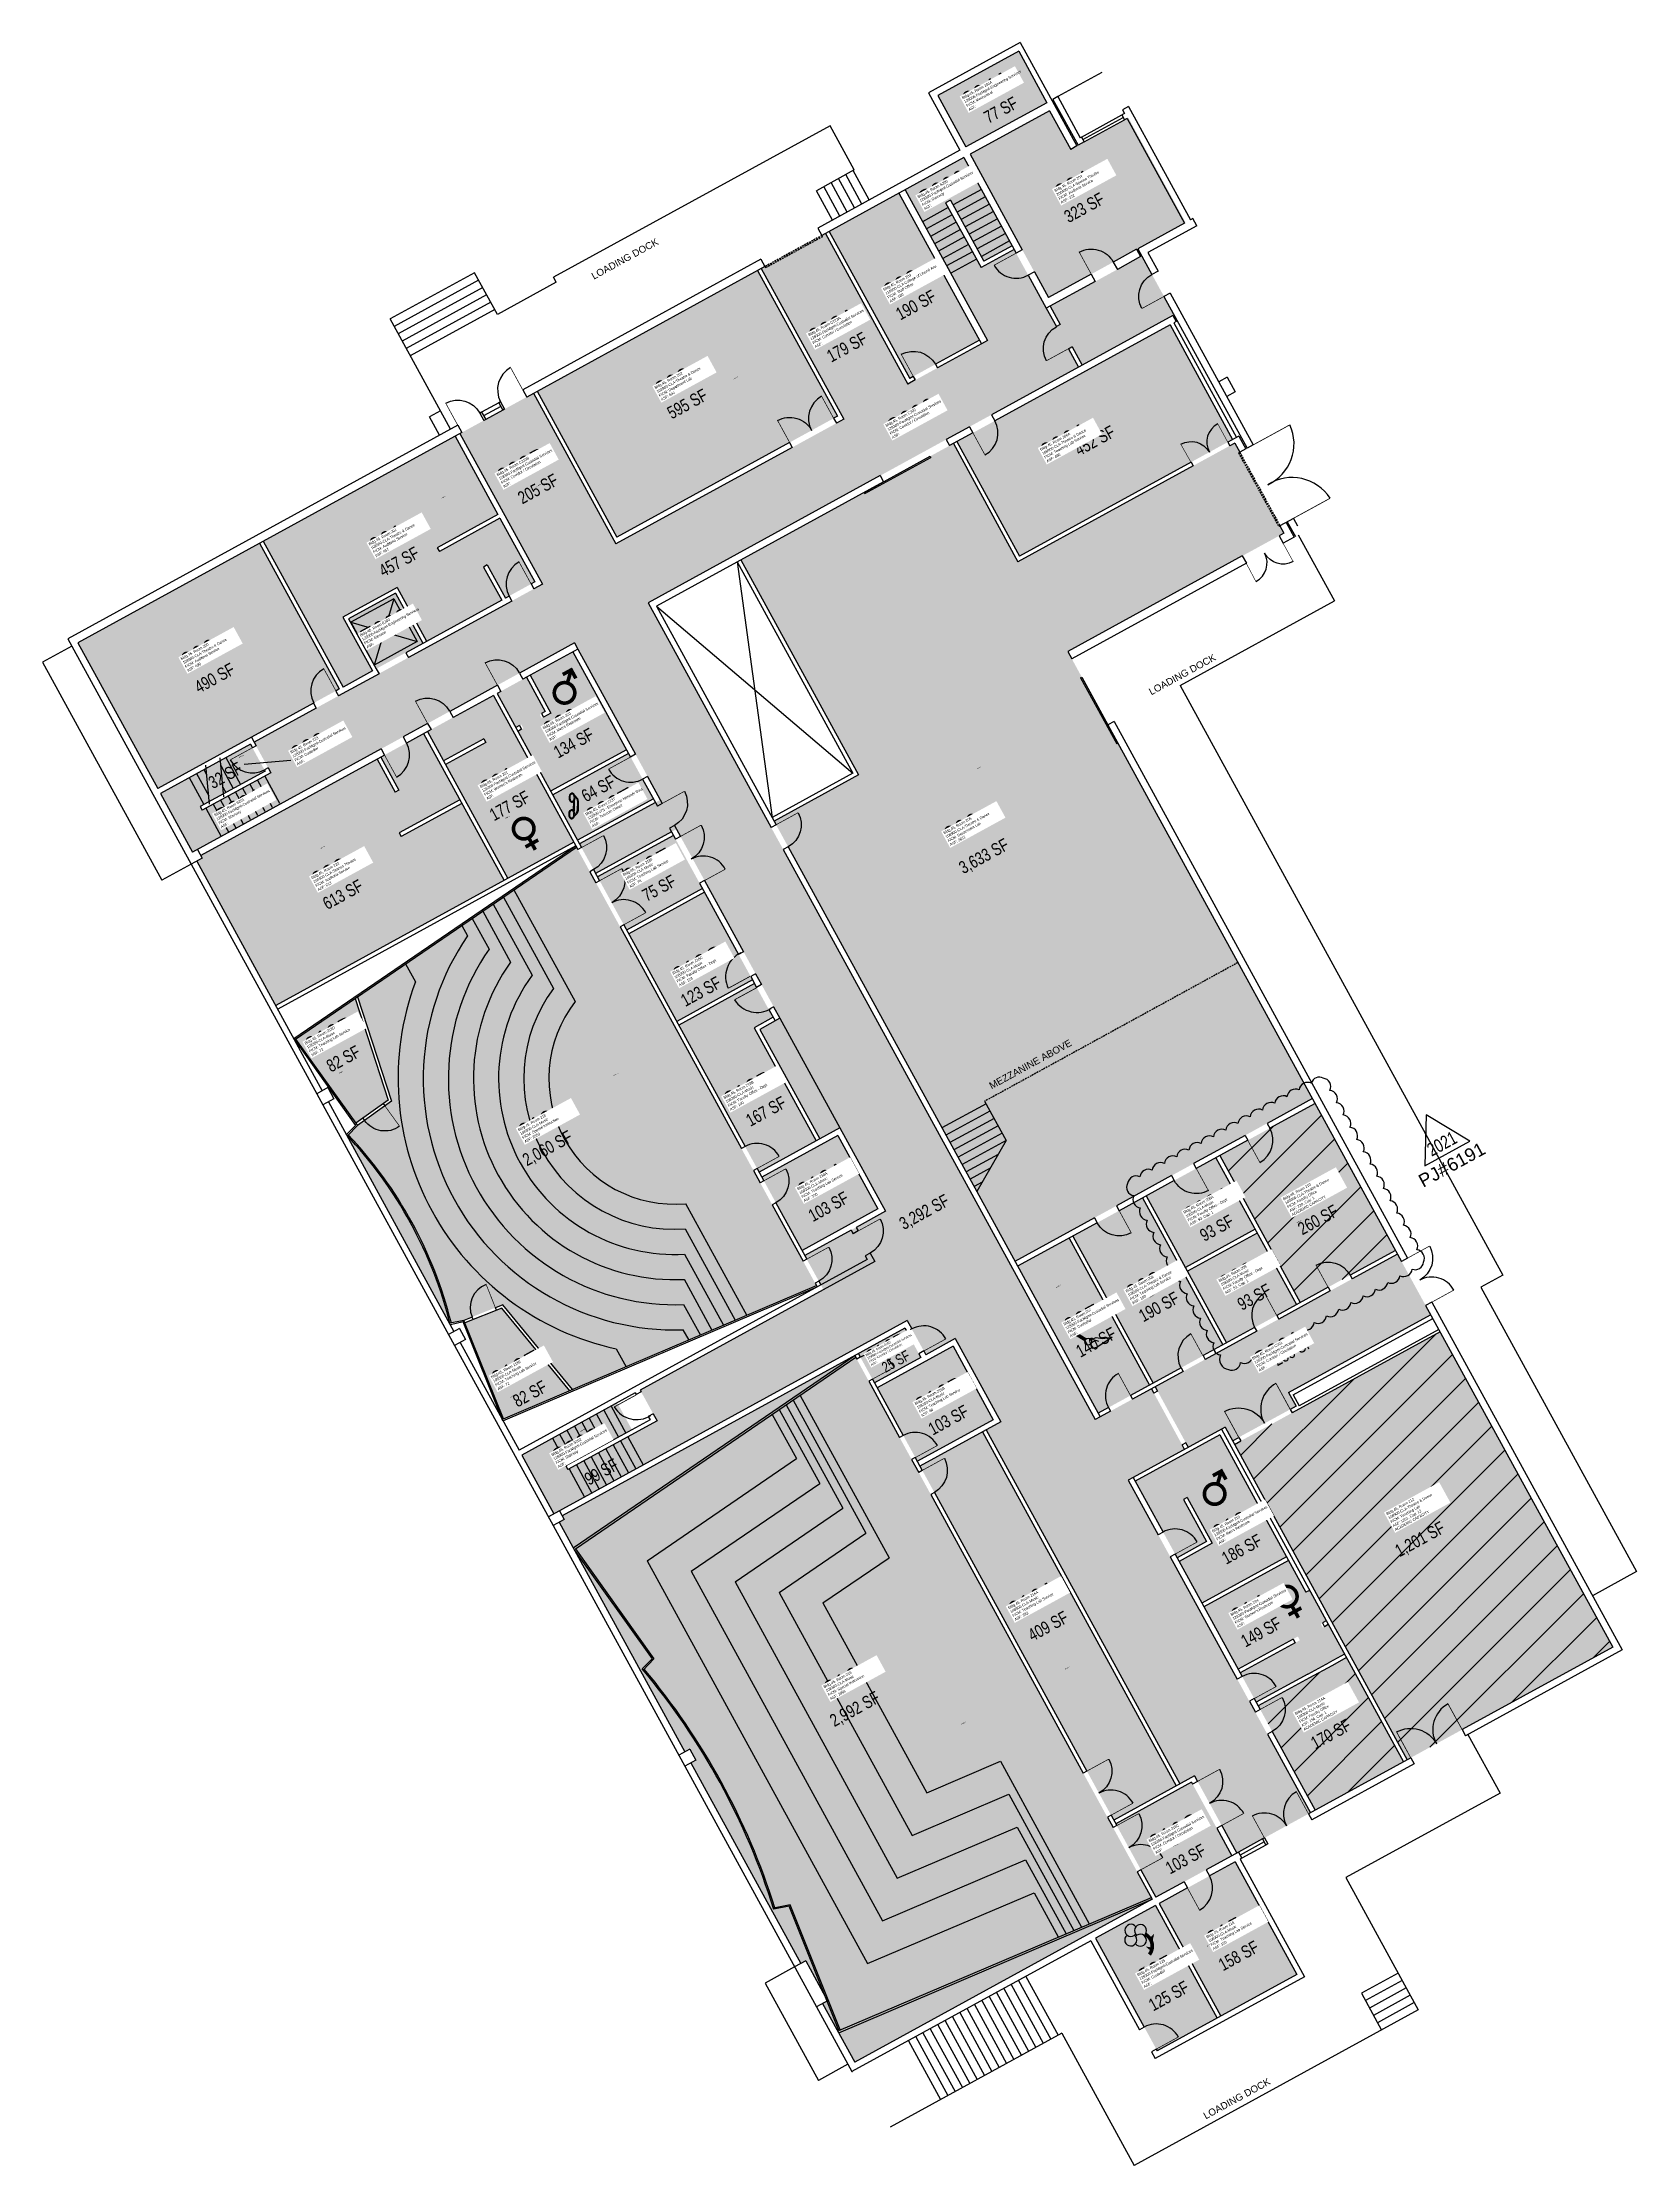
# Model space of a CAD drawing. Header units: inches. Extents: x 69222470 to 69224754, y 27667352 to 27670394.
import ezdxf
from ezdxf.enums import TextEntityAlignment as Align

# ---------------------------------------------------------------- set-up
doc = ezdxf.new("R2010")
doc.units = ezdxf.units.IN
doc.header["$LTSCALE"] = 10
doc.header["$MEASUREMENT"] = 0
doc.linetypes.add('DASHED2', pattern=[0.375, 0.25, -0.125])
doc.layers.get('0').update_dxf_attribs({"linetype": 'CONTINUOUS'})
for name, color, linetype in [('A-DOOR', 2, 'CONTINUOUS'), ('A-FLOR', 3, 'CONTINUOUS'), ('A-GLAZ', 1, 'CONTINUOUS'), ('A-IDEN-ICON', 4, 'CONTINUOUS'), ('A-IDEN-RNUM', 7, 'CONTINUOUS'), ('A-IDEN-SNUM', 4, 'CONTINUOUS'), ('A-IDEN-TEXT', 4, 'CONTINUOUS'), ('A-IDEN-VNUM', 4, 'CONTINUOUS'), ('A-ROOF', 2, 'CONTINUOUS'), ('A-SITE', 3, 'CONTINUOUS'), ('A-WALL', 5, 'CONTINUOUS'), ('AREA-TEXT', 3, 'CONTINUOUS'), ('Rooms-Capacity', 4, 'CONTINUOUS'), ('Rooms-Category-Color', 7, 'CONTINUOUS'), ('Rooms-College-Color', 7, 'CONTINUOUS'), ('Rooms-Department-Color', 7, 'CONTINUOUS'), ('Rooms-Division-Color', 7, 'CONTINUOUS'), ('Rooms-Information', 7, 'CONTINUOUS')]:
    doc.layers.add(name, color=color, linetype=linetype)
doc.layers.add('A-REV', color=1, linetype='CONTINUOUS', true_color=0xff0000)
doc.styles.add('Arial', font='arial.ttf')
doc.styles.add('CP_AREA', font='arial.ttf', dxfattribs={"height": 15})
doc.styles.add('CP_ROOMSNUMBER', font='arial.ttf', dxfattribs={"height": 1})
doc.styles.add('CP_ROOMVNUMBER', font='arial.ttf', dxfattribs={"width": 0.85, "height": 0.075})
pattern_1 = [(45, (0, 0), (-26.516504294, 26.516504294), [])]

# ---------------------------------------------------------------- blocks, each defined once
blk = doc.blocks.new('DOOR')
at = {"layer": 'A-DOOR', "const_width": 0.0833}
blk.add_lwpolyline([(0, 0), (0, 3)], dxfattribs=at)
at = {"layer": 'A-DOOR'}
blk.add_arc((0, 0), 3, 90, 180, dxfattribs=at)
blk = doc.blocks.new('CPGRNDS')
at = {"color": 0, "linetype": 'ByBlock', "const_width": 0.015}
blk.add_lwpolyline([(0.0221, -0.0007, -0.459437), (-0.0032, -0.0825, 2.614735)], format="xyb", dxfattribs=at)
at = {"color": 0, "linetype": 'ByBlock'}
for points in [[(0.0151, -0.0677, 0.015, 0, 0), (-0.0007, -0.046, 0, 0, 0)], [(0.0335, -0.0307, 0.015, 0, 0), (0.056, -0.0158, 0, 0, 0)]]:
    blk.add_lwpolyline(points, format="xyseb", dxfattribs=at)
for centre, start, end in [((-0.0423, 0.0077), 96.8699, 23.1301), ((-0.0223, 0.0423), 6.8699, 293.1301), ((-0.0077, -0.0123), 186.8699, 113.1301), ((0.0123, 0.0223), 276.8699, 203.1301)]:
    blk.add_arc(centre, 0.025, start, end, dxfattribs=at)
blk = doc.blocks.new('CPMEN')
at = {"color": 0, "linetype": 'ByBlock', "const_width": 0.015}
blk.add_lwpolyline([(-0.0575, -0.02, 1), (0.0275, -0.02, 1)], format="xyb", close=True, dxfattribs=at)
for points in [[(0.055, 0.01), (0.055, 0.05), (0.015, 0.05)], [(0.0151, 0.0101), (0.055, 0.05)]]:
    blk.add_lwpolyline(points, dxfattribs=at)
blk = doc.blocks.new('CPWOMEN')
at = {"color": 0, "linetype": 'ByBlock', "const_width": 0.015}
blk.add_lwpolyline([(-0.0375, 0, 1), (0.0475, 0, 1)], format="xyb", close=True, dxfattribs=at)
for points in [[(-0.025, -0.07), (0.035, -0.07)], [(0.005, -0.04), (0.005, -0.1)]]:
    blk.add_lwpolyline(points, dxfattribs=at)
blk = doc.blocks.new('CPCUST')
at = {"color": 0, "linetype": 'ByBlock'}
for p, q in [((0.0171, -0.0639), (0.02, -0.0466)), ((0.0358, -0.0705), (0.0171, -0.0639)), ((0.0262, -0.0408), (0.0446, -0.0406)), ((0.0297, -0.0341), (0.0376, -0.0302)), ((0.1117, -0.0625), (0.0358, -0.0705)), ((0.0376, -0.0302), (0.0533, -0.0324)), ((0.0446, -0.0406), (0.0543, -0.0505)), ((0.0533, -0.0324), (0.0745, -0.0479)), ((0.0745, -0.0479), (0.1117, -0.0625))]:
    blk.add_line(p, q, dxfattribs=at)
at = {"color": 0, "linetype": 'ByBlock', "const_width": 0.0075}
blk.add_lwpolyline([(-0.0332, 0.0481, 1), (-0.0268, 0.0519, 1)], format="xyb", close=True, dxfattribs=at)
at = {"color": 0, "linetype": 'ByBlock', "const_width": 0.015}
blk.add_lwpolyline([(-0.03, 0.05), (0.01, -0.0193)], dxfattribs=at)
at = {"color": 0, "linetype": 'ByBlock'}
blk.add_circle((0.0158, -0.0313), 0.0141, dxfattribs=at)
blk = doc.blocks.new('CPPHONE')
at = {"color": 0, "linetype": 'ByBlock'}
for p, q in [((0.01, 0.025), (-0.02, -0.025)), ((0.017, 0.028), (-0.018, -0.033))]:
    blk.add_line(p, q, dxfattribs=at)
for points in [[(0.036, 0.057), (0.042, 0.031), (0.038, 0.011), (0.008, -0.041), (-0.008, -0.056), (-0.034, -0.064)], [(0.033, 0.047), (0.037, 0.031), (0.033, 0.013), (0.004, -0.038), (-0.011, -0.051), (-0.026, -0.057)]]:
    blk.add_lwpolyline(points, dxfattribs=at)
for points in [[(0.029, 0.079, 0.139889), (0.022, 0.08, 0.107118), (0.012, 0.078, 0.079812), (0.004, 0.072, 0.067459), (-0.003, 0.063, 0.067459), (-0.008, 0.051, 0.079812), (-0.009, 0.041, 0.107118), (-0.006, 0.032, 0.139889), (-0.001, 0.027, 0.139889), (0.006, 0.025, 0.107118), (0.015, 0.027, 0.079812), (0.024, 0.033, 0.067459), (0.031, 0.043, 0.067459), (0.036, 0.054, 0.079812), (0.037, 0.064, 0.107118), (0.034, 0.073, 0.139889)], [(0.026, 0.074, 0.139889), (0.022, 0.075, 0.107118), (0.014, 0.074, 0.079812), (0.007, 0.069, 0.067459), (0.001, 0.06, 0.067459), (-0.003, 0.05, 0.079812), (-0.004, 0.042, 0.107118), (-0.002, 0.034, 0.139889), (0.001, 0.031, 0.139889), (0.006, 0.03, 0.107118), (0.013, 0.032, 0.079812), (0.02, 0.037, 0.067459), (0.027, 0.045, 0.067459), (0.031, 0.055, 0.079812), (0.032, 0.064, 0.107118), (0.03, 0.071, 0.139889)], [(-0.026, -0.017, 0.139889), (-0.033, -0.015, 0.107118), (-0.043, -0.017, 0.079812), (-0.051, -0.023, 0.067459), (-0.058, -0.033, 0.067459), (-0.063, -0.044, 0.079812), (-0.064, -0.054, 0.107118), (-0.061, -0.063, 0.139889), (-0.056, -0.069, 0.139889), (-0.049, -0.07, 0.107118), (-0.04, -0.068, 0.079812), (-0.031, -0.062, 0.067459), (-0.024, -0.053, 0.067459), (-0.019, -0.041, 0.079812), (-0.018, -0.031, 0.107118), (-0.021, -0.022, 0.139889)], [(-0.029, -0.021, 0.139889), (-0.033, -0.02, 0.107118), (-0.041, -0.022, 0.079812), (-0.048, -0.027, 0.067459), (-0.054, -0.035, 0.067459), (-0.058, -0.045, 0.079812), (-0.059, -0.054, 0.107118), (-0.057, -0.061, 0.139889), (-0.054, -0.064, 0.139889), (-0.049, -0.065, 0.107118), (-0.042, -0.064, 0.079812), (-0.035, -0.059, 0.067459), (-0.028, -0.05, 0.067459), (-0.024, -0.04, 0.079812), (-0.023, -0.032, 0.107118), (-0.025, -0.024, 0.139889)]]:
    blk.add_lwpolyline(points, format="xyb", close=True, dxfattribs=at)
blk = doc.blocks.new('ProjectRev')
at = {"transparency": 16777216}
blk.add_lwpolyline([(0, 0.122), (-0.122, -0.089), (0.122, -0.089)], close=True, dxfattribs=at)
at = {"transparency": 16777216, "insert": (-0.18, -0.115), "char_height": 0.0625, "width": 0.24749, "attachment_point": 1, "style": 'Arial'}
blk.add_mtext('PJ#', dxfattribs=at)
at = {"transparency": 16777216, "style": 'Arial', "width": 0.75}
blk.add_attdef('YEAR', text='', height=18.75, dxfattribs=at).set_placement((0, 0), align=Align.MIDDLE_CENTER)
at = {"transparency": 16777216, "style": 'Arial'}
blk.add_attdef('PROJECT', text='', height=18.75, dxfattribs=at).set_placement((-0.028, -0.115), align=Align.TOP_LEFT)

msp = doc.modelspace()

# ---------------------------------------------------------------- hatches: boundary and pattern name
at = {"layer": 'Rooms-Capacity'}
h = msp.add_hatch(dxfattribs=at)
h.set_pattern_fill('ANSI31', color=256, scale=300, style=0)
h.set_pattern_definition(pattern_1)
h.paths.add_polyline_path([(69224293.3, 27668873.9), (69224156.6, 27668799.1), (69224271.8, 27668588.6), (69224408.5, 27668663.4)])
h = msp.add_hatch(dxfattribs=at)
h.set_pattern_fill('ANSI31', color=256, scale=300, style=0)
h.set_pattern_definition(pattern_1)
h.paths.add_polyline_path([(69224425.1, 27667933.7), (69224702.1, 27668085.4), (69224719.7, 27668095), (69224585.7, 27668339.7), (69224472.4, 27668546.7), (69224268.9, 27668435.3), (69224177.8, 27668385.5)])
h = msp.add_hatch(dxfattribs=at)
h.set_pattern_fill('ANSI31', color=256, scale=300, style=0)
h.set_pattern_definition(pattern_1)
h.paths.add_polyline_path([(69224211.9, 27668010.8), (69224293.5, 27667861.7), (69224419.8, 27667930.8), (69224338.2, 27668080)])
at = {"layer": 'Rooms-Category-Color', "true_color": 0xadadad}
for points in [[(69223908.9, 27670307.4), (69223868.6, 27670381.1), (69223752.8, 27670317.7), (69223793.1, 27670244)], [(69223790.1, 27670228.7), (69223705.9, 27670182.6), (69223777.9, 27670051), (69223814.8, 27670071.2), (69223763.9, 27670164.1), (69223771, 27670168), (69223818.9, 27670080.3), (69223859.3, 27670102.4)], [(69223591.9, 27670120.2), (69223499.8, 27670069.8), (69223617.9, 27669854), (69223710, 27669904.4)], [(69223927.9, 27669989.5), (69223922.6, 27669986.6), (69223908.2, 27670012.9), (69223862.1, 27670097.1), (69223814.8, 27670071.2), (69223777.9, 27670051), (69223824, 27669966.8), (69223815.3, 27669962), (69223710, 27669904.4), (69223617.9, 27669854), (69223291.6, 27669675.4), (69223186.2, 27669617.7), (69222773, 27669391.5), (69222797.1, 27669347.6), (69222819.1, 27669307.3), (69223232.3, 27669533.5), (69223237.1, 27669524.7), (69223355.2, 27669308.9), (69223239.3, 27669245.6), (69223262.4, 27669203.5), (69223378.2, 27669266.8), (69223526.6, 27668995.9), (69223497.6, 27668980), (69223583.5, 27668823), (69223612.5, 27668838.8), (69223677.8, 27668719.5), (69223562.1, 27668656.1), (69223589, 27668606.9), (69223326.4, 27668463.2), (69223350.4, 27668419.3), (69223317.4, 27668401.2), (69223339.4, 27668360.9), (69223708.7, 27668563.1), (69223735.6, 27668514), (69223777.7, 27668537.1), (69223843, 27668417.7), (69223822, 27668406.2), (69224099.5, 27667899.1), (69224120.6, 27667910.7), (69224181.1, 27667800.1), (69224286.5, 27667857.8), (69224025.7, 27668334.2), (69224106.4, 27668378.3), (69224058.9, 27668465.2), (69223978.2, 27668421), (69223337.7, 27669591.2), (69223954.3, 27669928.7), (69223940.9, 27669953.3), (69223946.2, 27669956.1), (69223959.6, 27669931.6), (69224091.2, 27670003.6), (69224045.1, 27670087.8), (69223913.5, 27670015.8)], [(69223173.5, 27669891.2), (69223068.1, 27669833.5), (69223186.2, 27669617.7), (69223291.6, 27669675.4)], [(69222908.5, 27669568.3), (69222947.8, 27669496.4), (69222948.2, 27669496.6), (69223014.8, 27669533.1), (69222975.5, 27669604.9)], [(69223156.1, 27669416.5), (69223159, 27669411.3), (69223151.1, 27669406.9), (69223198, 27669321.1), (69223306.8, 27669380.6), (69223230, 27669520.8), (69223168.7, 27669487.2), (69223198.4, 27669432.9), (69223185.3, 27669425.7), (69223182.4, 27669430.9), (69223190.3, 27669435.2), (69223163.4, 27669484.4), (69223121.3, 27669461.3), (69223148.2, 27669412.2)], [(69223136.5, 27669196.2), (69223231.2, 27669248), (69223116, 27669458.4), (69223021.3, 27669406.6), (69223044.3, 27669364.5), (69223102.2, 27669396.2), (69223105.1, 27669390.9), (69223047.2, 27669359.2)], [(69222767.8, 27669388.6), (69222674.8, 27669337.7), (69222695.9, 27669299.1), (69222788.9, 27669350)], [(69223200.9, 27669315.8), (69223236.5, 27669250.9), (69223345.2, 27669310.4), (69223309.6, 27669375.4)], [(69222797.1, 27669347.6), (69222698.8, 27669293.8), (69222695.9, 27669299.1), (69222674.8, 27669337.7), (69222638.8, 27669318.1), (69222684.9, 27669233.8), (69222819.1, 27669307.3)], [(69223940.8, 27668681), (69223867.1, 27668640.6), (69223982.4, 27668430.1), (69224056, 27668470.4)], [(69224064.2, 27668468.1), (69224111.7, 27668381.2), (69224164.3, 27668410), (69224174.9, 27668390.7), (69224266.2, 27668440.3), (69224255.4, 27668459.9), (69224458.9, 27668571.3), (69224411.4, 27668658.1)], [(69223728.5, 27668510.1), (69223705.5, 27668552.1), (69223638.9, 27668515.7), (69223661.9, 27668473.7)], [(69223293.4, 27668445.1), (69223156.5, 27668370.2), (69223202.6, 27668286), (69223339.4, 27668360.9), (69223317.4, 27668401.2), (69223222.6, 27668349.4), (69223219.8, 27668354.6), (69223314.5, 27668406.5)], [(69224095.7, 27668223.1), (69224137.8, 27668246.2), (69224104.7, 27668306.7), (69224109.9, 27668309.6), (69224145.9, 27668243.8), (69224098.6, 27668217.8), (69224131.2, 27668158.2), (69224252.2, 27668224.4), (69224156.7, 27668399), (69224035.7, 27668332.8)], [(69224301.5, 27668128.3), (69224309.4, 27668132.6), (69224285.4, 27668176.4), (69224280.1, 27668173.6), (69224255.1, 27668219.2), (69224134.1, 27668152.9), (69224183.1, 27668063.5), (69224268.6, 27668110.3), (69224271.5, 27668105), (69224186, 27668058.2), (69224209, 27668016.1), (69224335.3, 27668085.2), (69224312.2, 27668127.3), (69224304.4, 27668123)], [(69224174, 27667796.3), (69224116.4, 27667901.5), (69224007.7, 27667842), (69224065.3, 27667736.8)], [(69224064.8, 27667725.1), (69223978.9, 27667678.1), (69224067.2, 27667516.7), (69224153.2, 27667563.7)]]:
    msp.add_hatch(color=253, dxfattribs=at).paths.add_polyline_path(points)
at = {"layer": 'Rooms-Category-Color', "true_color": 0xffe090}
for points in [[(69224039.3, 27670098.3), (69224107.7, 27670135.8), (69224025.7, 27670285.8), (69224022.1, 27670283.8), (69223962.5, 27670251.2), (69223953.7, 27670246.4), (69223943.2, 27670240.6), (69223912.9, 27670295.9), (69223798.9, 27670233.5), (69223911.2, 27670028.2)], [(69223061, 27669829.6), (69222786.2, 27669679.2), (69222900.5, 27669470.4), (69222942.6, 27669493.5), (69222900.3, 27669570.7), (69222977.9, 27669613.1), (69223020.1, 27669535.9), (69223127.9, 27669594.9), (69223102, 27669642.3), (69223107.2, 27669645.2), (69223133.2, 27669597.8), (69223175.3, 27669620.9), (69223125.3, 27669712.1), (69223038.5, 27669664.6), (69223035.6, 27669669.8), (69223122.4, 27669717.4)], [(69222781, 27669676.3), (69222741.6, 27669654.8), (69222520.7, 27669533.8), (69222635, 27669325.1), (69222769.2, 27669398.6), (69222895.2, 27669467.6), (69222869.3, 27669514.9), (69222895.2, 27669467.6), (69222869.3, 27669514.9), (69222838.1, 27669571.9)], [(69223070.8, 27669303.7), (69222983.9, 27669256.2), (69222981, 27669261.4), (69223067.9, 27669309), (69223016, 27669403.7), (69222954.6, 27669370.1), (69222980.6, 27669322.7), (69222975.3, 27669319.8), (69222949.4, 27669367.2), (69222696.7, 27669228.9), (69222698.7, 27669225.4), (69222691.6, 27669221.6), (69222804.9, 27669014.7), (69223131.2, 27669193.3)]]:
    msp.add_hatch(color=41, dxfattribs=at).paths.add_polyline_path(points)
at = {"layer": 'Rooms-Category-Color', "true_color": 0xfa9ba3}
for points in [[(69223697.1, 27670177.8), (69223597.1, 27670123.1), (69223712.4, 27669912.5), (69223812.4, 27669967.3)], [(69223418.5, 27669176.5), (69223309.8, 27669117), (69223378.6, 27668991.2), (69223487.3, 27669050.8)], [(69223489.4, 27668982.4), (69223516.6, 27668997.3), (69223490.2, 27669045.5), (69223381.5, 27668986), (69223476.5, 27668812.3), (69223496.7, 27668775.5), (69223578.3, 27668820.1)], [(69224293.3, 27668873.9), (69224156.6, 27668799.1), (69224271.8, 27668588.6), (69224408.5, 27668663.4)], [(69224051.3, 27668741.5), (69224107.5, 27668638.8), (69224207.5, 27668693.6), (69224151.3, 27668796.2)], [(69224210.4, 27668688.3), (69224110.4, 27668633.6), (69224166.6, 27668530.9), (69224266.6, 27668585.7)], [(69224211.9, 27668010.8), (69224293.5, 27667861.7), (69224419.8, 27667930.8), (69224338.2, 27668080)]]:
    msp.add_hatch(color=241, dxfattribs=at).paths.add_polyline_path(points)
at = {"layer": 'Rooms-Category-Color', "true_color": 0xe3f498}
for points in [[(69223494.5, 27670066.9), (69223178.7, 27669894), (69223293, 27669685.3), (69223608.8, 27669858.2)], [(69224175.2, 27669825.1), (69224085.5, 27669989.1), (69223780.2, 27669822), (69223870, 27669658)], [(69224289.4, 27668881), (69224182.8, 27669075.7), (69223944.7, 27669510.8), (69223938.9, 27669521.3), (69224241.7, 27669687), (69224248.7, 27669690.9), (69224178.1, 27669819.8), (69224171.1, 27669816), (69223867.6, 27669649.9), (69223775, 27669819.1), (69223769.7, 27669816.2), (69223470.6, 27669652.5), (69223639.1, 27669344.6), (69223518.1, 27669278.4), (69223521, 27669273.1), (69223863.3, 27668647.7), (69224008.7, 27668727.3), (69224087.7, 27668770.5), (69224147.5, 27668803.2)], [(69223235, 27669241), (69223145.4, 27669179.8), (69223115.5, 27669159.4), (69223070.7, 27669128.8), (69223033.3, 27669104.5), (69222990.2, 27669073.8), (69222921.2, 27669026.7), (69222969.8, 27668877.1), (69222921, 27668842.2), (69222906.3, 27668827.3), (69223053.3, 27668558.8), (69223072.7, 27668563), (69223129.4, 27668585.6), (69223229.2, 27668464), (69223578.9, 27668612.9)], [(69223374, 27669257.8), (69223415.6, 27669181.7), (69223306.9, 27669122.2), (69223265.3, 27669198.3)], [(69222917.8, 27669024.4), (69222832.6, 27668966.2), (69222918.7, 27668845.5), (69222965.1, 27668878.6)], [(69223609.3, 27668827.9), (69223500.6, 27668768.4), (69223558.2, 27668663.1), (69223666.9, 27668722.7)], [(69224046.1, 27668738.6), (69223946.1, 27668683.8), (69224061.3, 27668473.3), (69224161.3, 27668528.1)], [(69223130.5, 27668421.9), (69223225.4, 27668462.3), (69223128.2, 27668580.8), (69223075.2, 27668559.5)], [(69224425.1, 27667933.7), (69224702.1, 27668085.4), (69224719.7, 27668095), (69224585.7, 27668339.7), (69224472.4, 27668546.7), (69224268.9, 27668435.3), (69224177.8, 27668385.5)], [(69223633.7, 27668512.8), (69223214.4, 27668283.3), (69223217.2, 27668278), (69223210.2, 27668274.2), (69223390.3, 27667945.3), (69223397.3, 27667949.1), (69223405.9, 27667933.3), (69223398.9, 27667929.5), (69223556.4, 27667641.8), (69223563.4, 27667645.6), (69223594.6, 27667588.6), (69223587.6, 27667584.7), (69223633.7, 27667500.5), (69224060, 27667733.9)], [(69223665.8, 27668466.6), (69223723.4, 27668361.4), (69223832.1, 27668420.9), (69223774.5, 27668526.1)], [(69223816.7, 27668403.3), (69223727.2, 27668354.3), (69224004.8, 27667847.3), (69224094.2, 27667896.3)], [(69224178.8, 27667787.5), (69224070.1, 27667728), (69224158.4, 27667566.6), (69224267.2, 27667626.1)]]:
    msp.add_hatch(color=61, dxfattribs=at).paths.add_polyline_path(points)
at = {"layer": 'Rooms-College-Color', "true_color": 0xadadad}
for points in [[(69223908.9, 27670307.4), (69223868.6, 27670381.1), (69223752.8, 27670317.7), (69223793.1, 27670244)], [(69223790.1, 27670228.7), (69223705.9, 27670182.6), (69223777.9, 27670051), (69223814.8, 27670071.2), (69223763.9, 27670164.1), (69223771, 27670168), (69223818.9, 27670080.3), (69223859.3, 27670102.4)], [(69223591.9, 27670120.2), (69223499.8, 27670069.8), (69223617.9, 27669854), (69223710, 27669904.4)], [(69223927.9, 27669989.5), (69223922.6, 27669986.6), (69223908.2, 27670012.9), (69223862.1, 27670097.1), (69223814.8, 27670071.2), (69223777.9, 27670051), (69223824, 27669966.8), (69223815.3, 27669962), (69223710, 27669904.4), (69223617.9, 27669854), (69223291.6, 27669675.4), (69223186.2, 27669617.7), (69222773, 27669391.5), (69222797.1, 27669347.6), (69222819.1, 27669307.3), (69223232.3, 27669533.5), (69223237.1, 27669524.7), (69223355.2, 27669308.9), (69223239.3, 27669245.6), (69223262.4, 27669203.5), (69223378.2, 27669266.8), (69223526.6, 27668995.9), (69223497.6, 27668980), (69223583.5, 27668823), (69223612.5, 27668838.8), (69223677.8, 27668719.5), (69223562.1, 27668656.1), (69223589, 27668606.9), (69223326.4, 27668463.2), (69223350.4, 27668419.3), (69223317.4, 27668401.2), (69223339.4, 27668360.9), (69223708.7, 27668563.1), (69223735.6, 27668514), (69223777.7, 27668537.1), (69223843, 27668417.7), (69223822, 27668406.2), (69224099.5, 27667899.1), (69224120.6, 27667910.7), (69224181.1, 27667800.1), (69224286.5, 27667857.8), (69224025.7, 27668334.2), (69224106.4, 27668378.3), (69224058.9, 27668465.2), (69223978.2, 27668421), (69223337.7, 27669591.2), (69223954.3, 27669928.7), (69223940.9, 27669953.3), (69223946.2, 27669956.1), (69223959.6, 27669931.6), (69224091.2, 27670003.6), (69224045.1, 27670087.8), (69223913.5, 27670015.8)], [(69223173.5, 27669891.2), (69223068.1, 27669833.5), (69223186.2, 27669617.7), (69223291.6, 27669675.4)], [(69222908.5, 27669568.3), (69222947.8, 27669496.4), (69222948.2, 27669496.6), (69223014.8, 27669533.1), (69222975.5, 27669604.9)], [(69223156.1, 27669416.5), (69223159, 27669411.3), (69223151.1, 27669406.9), (69223198, 27669321.1), (69223306.8, 27669380.6), (69223230, 27669520.8), (69223168.7, 27669487.2), (69223198.4, 27669432.9), (69223185.3, 27669425.7), (69223182.4, 27669430.9), (69223190.3, 27669435.2), (69223163.4, 27669484.4), (69223121.3, 27669461.3), (69223148.2, 27669412.2)], [(69223136.5, 27669196.2), (69223231.2, 27669248), (69223116, 27669458.4), (69223021.3, 27669406.6), (69223044.3, 27669364.5), (69223102.2, 27669396.2), (69223105.1, 27669390.9), (69223047.2, 27669359.2)], [(69222767.8, 27669388.6), (69222674.8, 27669337.7), (69222695.9, 27669299.1), (69222788.9, 27669350)], [(69223200.9, 27669315.8), (69223236.5, 27669250.9), (69223345.2, 27669310.4), (69223309.6, 27669375.4)], [(69222797.1, 27669347.6), (69222698.8, 27669293.8), (69222695.9, 27669299.1), (69222674.8, 27669337.7), (69222638.8, 27669318.1), (69222684.9, 27669233.8), (69222819.1, 27669307.3)], [(69223940.8, 27668681), (69223867.1, 27668640.6), (69223982.4, 27668430.1), (69224056, 27668470.4)], [(69224064.2, 27668468.1), (69224111.7, 27668381.2), (69224164.3, 27668410), (69224174.9, 27668390.7), (69224266.2, 27668440.3), (69224255.4, 27668459.9), (69224458.9, 27668571.3), (69224411.4, 27668658.1)], [(69223728.5, 27668510.1), (69223705.5, 27668552.1), (69223638.9, 27668515.7), (69223661.9, 27668473.7)], [(69223293.4, 27668445.1), (69223156.5, 27668370.2), (69223202.6, 27668286), (69223339.4, 27668360.9), (69223317.4, 27668401.2), (69223222.6, 27668349.4), (69223219.8, 27668354.6), (69223314.5, 27668406.5)], [(69224095.7, 27668223.1), (69224137.8, 27668246.2), (69224104.7, 27668306.7), (69224109.9, 27668309.6), (69224145.9, 27668243.8), (69224098.6, 27668217.8), (69224131.2, 27668158.2), (69224252.2, 27668224.4), (69224156.7, 27668399), (69224035.7, 27668332.8)], [(69224301.5, 27668128.3), (69224309.4, 27668132.6), (69224285.4, 27668176.4), (69224280.1, 27668173.6), (69224255.1, 27668219.2), (69224134.1, 27668152.9), (69224183.1, 27668063.5), (69224268.6, 27668110.3), (69224271.5, 27668105), (69224186, 27668058.2), (69224209, 27668016.1), (69224335.3, 27668085.2), (69224312.2, 27668127.3), (69224304.4, 27668123)], [(69224174, 27667796.3), (69224116.4, 27667901.5), (69224007.7, 27667842), (69224065.3, 27667736.8)], [(69224064.8, 27667725.1), (69223978.9, 27667678.1), (69224067.2, 27667516.7), (69224153.2, 27667563.7)]]:
    msp.add_hatch(color=253, dxfattribs=at).paths.add_polyline_path(points)
at = {"layer": 'Rooms-College-Color', "true_color": 0xb2d6e9}
for points in [[(69224039.3, 27670098.3), (69224107.7, 27670135.8), (69224025.7, 27670285.8), (69224022.1, 27670283.8), (69223962.5, 27670251.2), (69223953.7, 27670246.4), (69223943.2, 27670240.6), (69223912.9, 27670295.9), (69223798.9, 27670233.5), (69223911.2, 27670028.2)], [(69223697.1, 27670177.8), (69223597.1, 27670123.1), (69223712.4, 27669912.5), (69223812.4, 27669967.3)], [(69223494.5, 27670066.9), (69223178.7, 27669894), (69223293, 27669685.3), (69223608.8, 27669858.2)], [(69224175.2, 27669825.1), (69224085.5, 27669989.1), (69223780.2, 27669822), (69223870, 27669658)], [(69223061, 27669829.6), (69222786.2, 27669679.2), (69222900.5, 27669470.4), (69222942.6, 27669493.5), (69222900.3, 27669570.7), (69222977.9, 27669613.1), (69223020.1, 27669535.9), (69223127.9, 27669594.9), (69223102, 27669642.3), (69223107.2, 27669645.2), (69223133.2, 27669597.8), (69223175.3, 27669620.9), (69223125.3, 27669712.1), (69223038.5, 27669664.6), (69223035.6, 27669669.8), (69223122.4, 27669717.4)], [(69224289.4, 27668881), (69224182.8, 27669075.7), (69223944.7, 27669510.8), (69223938.9, 27669521.3), (69224241.7, 27669687), (69224248.7, 27669690.9), (69224178.1, 27669819.8), (69224171.1, 27669816), (69223867.6, 27669649.9), (69223775, 27669819.1), (69223769.7, 27669816.2), (69223470.6, 27669652.5), (69223639.1, 27669344.6), (69223518.1, 27669278.4), (69223521, 27669273.1), (69223863.3, 27668647.7), (69224008.7, 27668727.3), (69224087.7, 27668770.5), (69224147.5, 27668803.2)], [(69222781, 27669676.3), (69222741.6, 27669654.8), (69222520.7, 27669533.8), (69222635, 27669325.1), (69222769.2, 27669398.6), (69222895.2, 27669467.6), (69222869.3, 27669514.9), (69222895.2, 27669467.6), (69222869.3, 27669514.9), (69222838.1, 27669571.9)], [(69223070.8, 27669303.7), (69222983.9, 27669256.2), (69222981, 27669261.4), (69223067.9, 27669309), (69223016, 27669403.7), (69222954.6, 27669370.1), (69222980.6, 27669322.7), (69222975.3, 27669319.8), (69222949.4, 27669367.2), (69222696.7, 27669228.9), (69222698.7, 27669225.4), (69222691.6, 27669221.6), (69222804.9, 27669014.7), (69223131.2, 27669193.3)], [(69223235, 27669241), (69223145.4, 27669179.8), (69223115.5, 27669159.4), (69223070.7, 27669128.8), (69223033.3, 27669104.5), (69222990.2, 27669073.8), (69222921.2, 27669026.7), (69222969.8, 27668877.1), (69222921, 27668842.2), (69222906.3, 27668827.3), (69223053.3, 27668558.8), (69223072.7, 27668563), (69223129.4, 27668585.6), (69223229.2, 27668464), (69223578.9, 27668612.9)], [(69223374, 27669257.8), (69223415.6, 27669181.7), (69223306.9, 27669122.2), (69223265.3, 27669198.3)], [(69223418.5, 27669176.5), (69223309.8, 27669117), (69223378.6, 27668991.2), (69223487.3, 27669050.8)], [(69222917.8, 27669024.4), (69222832.6, 27668966.2), (69222918.7, 27668845.5), (69222965.1, 27668878.6)], [(69223489.4, 27668982.4), (69223516.6, 27668997.3), (69223490.2, 27669045.5), (69223381.5, 27668986), (69223476.5, 27668812.3), (69223496.7, 27668775.5), (69223578.3, 27668820.1)], [(69224293.3, 27668873.9), (69224156.6, 27668799.1), (69224271.8, 27668588.6), (69224408.5, 27668663.4)], [(69223609.3, 27668827.9), (69223500.6, 27668768.4), (69223558.2, 27668663.1), (69223666.9, 27668722.7)], [(69224051.3, 27668741.5), (69224107.5, 27668638.8), (69224207.5, 27668693.6), (69224151.3, 27668796.2)], [(69224046.1, 27668738.6), (69223946.1, 27668683.8), (69224061.3, 27668473.3), (69224161.3, 27668528.1)], [(69224210.4, 27668688.3), (69224110.4, 27668633.6), (69224166.6, 27668530.9), (69224266.6, 27668585.7)], [(69223130.5, 27668421.9), (69223225.4, 27668462.3), (69223128.2, 27668580.8), (69223075.2, 27668559.5)], [(69224425.1, 27667933.7), (69224702.1, 27668085.4), (69224719.7, 27668095), (69224585.7, 27668339.7), (69224472.4, 27668546.7), (69224268.9, 27668435.3), (69224177.8, 27668385.5)], [(69223633.7, 27668512.8), (69223214.4, 27668283.3), (69223217.2, 27668278), (69223210.2, 27668274.2), (69223390.3, 27667945.3), (69223397.3, 27667949.1), (69223405.9, 27667933.3), (69223398.9, 27667929.5), (69223556.4, 27667641.8), (69223563.4, 27667645.6), (69223594.6, 27667588.6), (69223587.6, 27667584.7), (69223633.7, 27667500.5), (69224060, 27667733.9)], [(69223665.8, 27668466.6), (69223723.4, 27668361.4), (69223832.1, 27668420.9), (69223774.5, 27668526.1)], [(69223816.7, 27668403.3), (69223727.2, 27668354.3), (69224004.8, 27667847.3), (69224094.2, 27667896.3)], [(69224211.9, 27668010.8), (69224293.5, 27667861.7), (69224419.8, 27667930.8), (69224338.2, 27668080)], [(69224178.8, 27667787.5), (69224070.1, 27667728), (69224158.4, 27667566.6), (69224267.2, 27667626.1)]]:
    msp.add_hatch(color=254, dxfattribs=at).paths.add_polyline_path(points)
at = {"layer": 'Rooms-Department-Color', "true_color": 0xacacac}
for points in [[(69223908.9, 27670307.4), (69223868.6, 27670381.1), (69223752.8, 27670317.7), (69223793.1, 27670244)], [(69223790.1, 27670228.7), (69223705.9, 27670182.6), (69223777.9, 27670051), (69223814.8, 27670071.2), (69223763.9, 27670164.1), (69223771, 27670168), (69223818.9, 27670080.3), (69223859.3, 27670102.4)], [(69223591.9, 27670120.2), (69223499.8, 27670069.8), (69223617.9, 27669854), (69223710, 27669904.4)], [(69223927.9, 27669989.5), (69223922.6, 27669986.6), (69223908.2, 27670012.9), (69223862.1, 27670097.1), (69223814.8, 27670071.2), (69223777.9, 27670051), (69223824, 27669966.8), (69223815.3, 27669962), (69223710, 27669904.4), (69223617.9, 27669854), (69223291.6, 27669675.4), (69223186.2, 27669617.7), (69222773, 27669391.5), (69222797.1, 27669347.6), (69222819.1, 27669307.3), (69223232.3, 27669533.5), (69223237.1, 27669524.7), (69223355.2, 27669308.9), (69223239.3, 27669245.6), (69223262.4, 27669203.5), (69223378.2, 27669266.8), (69223526.6, 27668995.9), (69223497.6, 27668980), (69223583.5, 27668823), (69223612.5, 27668838.8), (69223677.8, 27668719.5), (69223562.1, 27668656.1), (69223589, 27668606.9), (69223326.4, 27668463.2), (69223350.4, 27668419.3), (69223317.4, 27668401.2), (69223339.4, 27668360.9), (69223708.7, 27668563.1), (69223735.6, 27668514), (69223777.7, 27668537.1), (69223843, 27668417.7), (69223822, 27668406.2), (69224099.5, 27667899.1), (69224120.6, 27667910.7), (69224181.1, 27667800.1), (69224286.5, 27667857.8), (69224025.7, 27668334.2), (69224106.4, 27668378.3), (69224058.9, 27668465.2), (69223978.2, 27668421), (69223337.7, 27669591.2), (69223954.3, 27669928.7), (69223940.9, 27669953.3), (69223946.2, 27669956.1), (69223959.6, 27669931.6), (69224091.2, 27670003.6), (69224045.1, 27670087.8), (69223913.5, 27670015.8)], [(69223173.5, 27669891.2), (69223068.1, 27669833.5), (69223186.2, 27669617.7), (69223291.6, 27669675.4)], [(69222908.5, 27669568.3), (69222947.8, 27669496.4), (69222948.2, 27669496.6), (69223014.8, 27669533.1), (69222975.5, 27669604.9)], [(69223156.1, 27669416.5), (69223159, 27669411.3), (69223151.1, 27669406.9), (69223198, 27669321.1), (69223306.8, 27669380.6), (69223230, 27669520.8), (69223168.7, 27669487.2), (69223198.4, 27669432.9), (69223185.3, 27669425.7), (69223182.4, 27669430.9), (69223190.3, 27669435.2), (69223163.4, 27669484.4), (69223121.3, 27669461.3), (69223148.2, 27669412.2)], [(69223136.5, 27669196.2), (69223231.2, 27669248), (69223116, 27669458.4), (69223021.3, 27669406.6), (69223044.3, 27669364.5), (69223102.2, 27669396.2), (69223105.1, 27669390.9), (69223047.2, 27669359.2)], [(69222767.8, 27669388.6), (69222674.8, 27669337.7), (69222695.9, 27669299.1), (69222788.9, 27669350)], [(69223200.9, 27669315.8), (69223236.5, 27669250.9), (69223345.2, 27669310.4), (69223309.6, 27669375.4)], [(69222797.1, 27669347.6), (69222698.8, 27669293.8), (69222695.9, 27669299.1), (69222674.8, 27669337.7), (69222638.8, 27669318.1), (69222684.9, 27669233.8), (69222819.1, 27669307.3)], [(69223940.8, 27668681), (69223867.1, 27668640.6), (69223982.4, 27668430.1), (69224056, 27668470.4)], [(69224064.2, 27668468.1), (69224111.7, 27668381.2), (69224164.3, 27668410), (69224174.9, 27668390.7), (69224266.2, 27668440.3), (69224255.4, 27668459.9), (69224458.9, 27668571.3), (69224411.4, 27668658.1)], [(69223728.5, 27668510.1), (69223705.5, 27668552.1), (69223638.9, 27668515.7), (69223661.9, 27668473.7)], [(69223293.4, 27668445.1), (69223156.5, 27668370.2), (69223202.6, 27668286), (69223339.4, 27668360.9), (69223317.4, 27668401.2), (69223222.6, 27668349.4), (69223219.8, 27668354.6), (69223314.5, 27668406.5)], [(69224095.7, 27668223.1), (69224137.8, 27668246.2), (69224104.7, 27668306.7), (69224109.9, 27668309.6), (69224145.9, 27668243.8), (69224098.6, 27668217.8), (69224131.2, 27668158.2), (69224252.2, 27668224.4), (69224156.7, 27668399), (69224035.7, 27668332.8)], [(69224301.5, 27668128.3), (69224309.4, 27668132.6), (69224285.4, 27668176.4), (69224280.1, 27668173.6), (69224255.1, 27668219.2), (69224134.1, 27668152.9), (69224183.1, 27668063.5), (69224268.6, 27668110.3), (69224271.5, 27668105), (69224186, 27668058.2), (69224209, 27668016.1), (69224335.3, 27668085.2), (69224312.2, 27668127.3), (69224304.4, 27668123)], [(69224174, 27667796.3), (69224116.4, 27667901.5), (69224007.7, 27667842), (69224065.3, 27667736.8)], [(69224064.8, 27667725.1), (69223978.9, 27667678.1), (69224067.2, 27667516.7), (69224153.2, 27667563.7)]]:
    msp.add_hatch(color=253, dxfattribs=at).paths.add_polyline_path(points)
at = {"layer": 'Rooms-Department-Color', "true_color": 0xb2d6e9}
for points in [[(69224039.3, 27670098.3), (69224107.7, 27670135.8), (69224025.7, 27670285.8), (69224022.1, 27670283.8), (69223962.5, 27670251.2), (69223953.7, 27670246.4), (69223943.2, 27670240.6), (69223912.9, 27670295.9), (69223798.9, 27670233.5), (69223911.2, 27670028.2)], [(69223697.1, 27670177.8), (69223597.1, 27670123.1), (69223712.4, 27669912.5), (69223812.4, 27669967.3)], [(69223494.5, 27670066.9), (69223178.7, 27669894), (69223293, 27669685.3), (69223608.8, 27669858.2)], [(69224175.2, 27669825.1), (69224085.5, 27669989.1), (69223780.2, 27669822), (69223870, 27669658)], [(69223061, 27669829.6), (69222786.2, 27669679.2), (69222900.5, 27669470.4), (69222942.6, 27669493.5), (69222900.3, 27669570.7), (69222977.9, 27669613.1), (69223020.1, 27669535.9), (69223127.9, 27669594.9), (69223102, 27669642.3), (69223107.2, 27669645.2), (69223133.2, 27669597.8), (69223175.3, 27669620.9), (69223125.3, 27669712.1), (69223038.5, 27669664.6), (69223035.6, 27669669.8), (69223122.4, 27669717.4)], [(69224289.4, 27668881), (69224182.8, 27669075.7), (69223944.7, 27669510.8), (69223938.9, 27669521.3), (69224241.7, 27669687), (69224248.7, 27669690.9), (69224178.1, 27669819.8), (69224171.1, 27669816), (69223867.6, 27669649.9), (69223775, 27669819.1), (69223769.7, 27669816.2), (69223470.6, 27669652.5), (69223639.1, 27669344.6), (69223518.1, 27669278.4), (69223521, 27669273.1), (69223863.3, 27668647.7), (69224008.7, 27668727.3), (69224087.7, 27668770.5), (69224147.5, 27668803.2)], [(69222781, 27669676.3), (69222741.6, 27669654.8), (69222520.7, 27669533.8), (69222635, 27669325.1), (69222769.2, 27669398.6), (69222895.2, 27669467.6), (69222869.3, 27669514.9), (69222895.2, 27669467.6), (69222869.3, 27669514.9), (69222838.1, 27669571.9)], [(69223070.8, 27669303.7), (69222983.9, 27669256.2), (69222981, 27669261.4), (69223067.9, 27669309), (69223016, 27669403.7), (69222954.6, 27669370.1), (69222980.6, 27669322.7), (69222975.3, 27669319.8), (69222949.4, 27669367.2), (69222696.7, 27669228.9), (69222698.7, 27669225.4), (69222691.6, 27669221.6), (69222804.9, 27669014.7), (69223131.2, 27669193.3)], [(69223235, 27669241), (69223145.4, 27669179.8), (69223115.5, 27669159.4), (69223070.7, 27669128.8), (69223033.3, 27669104.5), (69222990.2, 27669073.8), (69222921.2, 27669026.7), (69222969.8, 27668877.1), (69222921, 27668842.2), (69222906.3, 27668827.3), (69223053.3, 27668558.8), (69223072.7, 27668563), (69223129.4, 27668585.6), (69223229.2, 27668464), (69223578.9, 27668612.9)], [(69223374, 27669257.8), (69223415.6, 27669181.7), (69223306.9, 27669122.2), (69223265.3, 27669198.3)], [(69223418.5, 27669176.5), (69223309.8, 27669117), (69223378.6, 27668991.2), (69223487.3, 27669050.8)], [(69222917.8, 27669024.4), (69222832.6, 27668966.2), (69222918.7, 27668845.5), (69222965.1, 27668878.6)], [(69223489.4, 27668982.4), (69223516.6, 27668997.3), (69223490.2, 27669045.5), (69223381.5, 27668986), (69223476.5, 27668812.3), (69223496.7, 27668775.5), (69223578.3, 27668820.1)], [(69224293.3, 27668873.9), (69224156.6, 27668799.1), (69224271.8, 27668588.6), (69224408.5, 27668663.4)], [(69223609.3, 27668827.9), (69223500.6, 27668768.4), (69223558.2, 27668663.1), (69223666.9, 27668722.7)], [(69224051.3, 27668741.5), (69224107.5, 27668638.8), (69224207.5, 27668693.6), (69224151.3, 27668796.2)], [(69224046.1, 27668738.6), (69223946.1, 27668683.8), (69224061.3, 27668473.3), (69224161.3, 27668528.1)], [(69224210.4, 27668688.3), (69224110.4, 27668633.6), (69224166.6, 27668530.9), (69224266.6, 27668585.7)], [(69223130.5, 27668421.9), (69223225.4, 27668462.3), (69223128.2, 27668580.8), (69223075.2, 27668559.5)], [(69224425.1, 27667933.7), (69224702.1, 27668085.4), (69224719.7, 27668095), (69224585.7, 27668339.7), (69224472.4, 27668546.7), (69224268.9, 27668435.3), (69224177.8, 27668385.5)], [(69223633.7, 27668512.8), (69223214.4, 27668283.3), (69223217.2, 27668278), (69223210.2, 27668274.2), (69223390.3, 27667945.3), (69223397.3, 27667949.1), (69223405.9, 27667933.3), (69223398.9, 27667929.5), (69223556.4, 27667641.8), (69223563.4, 27667645.6), (69223594.6, 27667588.6), (69223587.6, 27667584.7), (69223633.7, 27667500.5), (69224060, 27667733.9)], [(69223665.8, 27668466.6), (69223723.4, 27668361.4), (69223832.1, 27668420.9), (69223774.5, 27668526.1)], [(69223816.7, 27668403.3), (69223727.2, 27668354.3), (69224004.8, 27667847.3), (69224094.2, 27667896.3)], [(69224211.9, 27668010.8), (69224293.5, 27667861.7), (69224419.8, 27667930.8), (69224338.2, 27668080)], [(69224178.8, 27667787.5), (69224070.1, 27667728), (69224158.4, 27667566.6), (69224267.2, 27667626.1)]]:
    msp.add_hatch(color=254, dxfattribs=at).paths.add_polyline_path(points)
at = {"layer": 'Rooms-Division-Color', "true_color": 0xadadad}
for points in [[(69223908.9, 27670307.4), (69223868.6, 27670381.1), (69223752.8, 27670317.7), (69223793.1, 27670244)], [(69223790.1, 27670228.7), (69223705.9, 27670182.6), (69223777.9, 27670051), (69223814.8, 27670071.2), (69223763.9, 27670164.1), (69223771, 27670168), (69223818.9, 27670080.3), (69223859.3, 27670102.4)], [(69223591.9, 27670120.2), (69223499.8, 27670069.8), (69223617.9, 27669854), (69223710, 27669904.4)], [(69223927.9, 27669989.5), (69223922.6, 27669986.6), (69223908.2, 27670012.9), (69223862.1, 27670097.1), (69223814.8, 27670071.2), (69223777.9, 27670051), (69223824, 27669966.8), (69223815.3, 27669962), (69223710, 27669904.4), (69223617.9, 27669854), (69223291.6, 27669675.4), (69223186.2, 27669617.7), (69222773, 27669391.5), (69222797.1, 27669347.6), (69222819.1, 27669307.3), (69223232.3, 27669533.5), (69223237.1, 27669524.7), (69223355.2, 27669308.9), (69223239.3, 27669245.6), (69223262.4, 27669203.5), (69223378.2, 27669266.8), (69223526.6, 27668995.9), (69223497.6, 27668980), (69223583.5, 27668823), (69223612.5, 27668838.8), (69223677.8, 27668719.5), (69223562.1, 27668656.1), (69223589, 27668606.9), (69223326.4, 27668463.2), (69223350.4, 27668419.3), (69223317.4, 27668401.2), (69223339.4, 27668360.9), (69223708.7, 27668563.1), (69223735.6, 27668514), (69223777.7, 27668537.1), (69223843, 27668417.7), (69223822, 27668406.2), (69224099.5, 27667899.1), (69224120.6, 27667910.7), (69224181.1, 27667800.1), (69224286.5, 27667857.8), (69224025.7, 27668334.2), (69224106.4, 27668378.3), (69224058.9, 27668465.2), (69223978.2, 27668421), (69223337.7, 27669591.2), (69223954.3, 27669928.7), (69223940.9, 27669953.3), (69223946.2, 27669956.1), (69223959.6, 27669931.6), (69224091.2, 27670003.6), (69224045.1, 27670087.8), (69223913.5, 27670015.8)], [(69223173.5, 27669891.2), (69223068.1, 27669833.5), (69223186.2, 27669617.7), (69223291.6, 27669675.4)], [(69222908.5, 27669568.3), (69222947.8, 27669496.4), (69222948.2, 27669496.6), (69223014.8, 27669533.1), (69222975.5, 27669604.9)], [(69223156.1, 27669416.5), (69223159, 27669411.3), (69223151.1, 27669406.9), (69223198, 27669321.1), (69223306.8, 27669380.6), (69223230, 27669520.8), (69223168.7, 27669487.2), (69223198.4, 27669432.9), (69223185.3, 27669425.7), (69223182.4, 27669430.9), (69223190.3, 27669435.2), (69223163.4, 27669484.4), (69223121.3, 27669461.3), (69223148.2, 27669412.2)], [(69223136.5, 27669196.2), (69223231.2, 27669248), (69223116, 27669458.4), (69223021.3, 27669406.6), (69223044.3, 27669364.5), (69223102.2, 27669396.2), (69223105.1, 27669390.9), (69223047.2, 27669359.2)], [(69222767.8, 27669388.6), (69222674.8, 27669337.7), (69222695.9, 27669299.1), (69222788.9, 27669350)], [(69223200.9, 27669315.8), (69223236.5, 27669250.9), (69223345.2, 27669310.4), (69223309.6, 27669375.4)], [(69222797.1, 27669347.6), (69222698.8, 27669293.8), (69222695.9, 27669299.1), (69222674.8, 27669337.7), (69222638.8, 27669318.1), (69222684.9, 27669233.8), (69222819.1, 27669307.3)], [(69223940.8, 27668681), (69223867.1, 27668640.6), (69223982.4, 27668430.1), (69224056, 27668470.4)], [(69224064.2, 27668468.1), (69224111.7, 27668381.2), (69224164.3, 27668410), (69224174.9, 27668390.7), (69224266.2, 27668440.3), (69224255.4, 27668459.9), (69224458.9, 27668571.3), (69224411.4, 27668658.1)], [(69223728.5, 27668510.1), (69223705.5, 27668552.1), (69223638.9, 27668515.7), (69223661.9, 27668473.7)], [(69223293.4, 27668445.1), (69223156.5, 27668370.2), (69223202.6, 27668286), (69223339.4, 27668360.9), (69223317.4, 27668401.2), (69223222.6, 27668349.4), (69223219.8, 27668354.6), (69223314.5, 27668406.5)], [(69224095.7, 27668223.1), (69224137.8, 27668246.2), (69224104.7, 27668306.7), (69224109.9, 27668309.6), (69224145.9, 27668243.8), (69224098.6, 27668217.8), (69224131.2, 27668158.2), (69224252.2, 27668224.4), (69224156.7, 27668399), (69224035.7, 27668332.8)], [(69224301.5, 27668128.3), (69224309.4, 27668132.6), (69224285.4, 27668176.4), (69224280.1, 27668173.6), (69224255.1, 27668219.2), (69224134.1, 27668152.9), (69224183.1, 27668063.5), (69224268.6, 27668110.3), (69224271.5, 27668105), (69224186, 27668058.2), (69224209, 27668016.1), (69224335.3, 27668085.2), (69224312.2, 27668127.3), (69224304.4, 27668123)], [(69224174, 27667796.3), (69224116.4, 27667901.5), (69224007.7, 27667842), (69224065.3, 27667736.8)], [(69224064.8, 27667725.1), (69223978.9, 27667678.1), (69224067.2, 27667516.7), (69224153.2, 27667563.7)]]:
    msp.add_hatch(color=253, dxfattribs=at).paths.add_polyline_path(points)
at = {"layer": 'Rooms-Division-Color', "true_color": 0xb2d6e9}
for points in [[(69224039.3, 27670098.3), (69224107.7, 27670135.8), (69224025.7, 27670285.8), (69224022.1, 27670283.8), (69223962.5, 27670251.2), (69223953.7, 27670246.4), (69223943.2, 27670240.6), (69223912.9, 27670295.9), (69223798.9, 27670233.5), (69223911.2, 27670028.2)], [(69223697.1, 27670177.8), (69223597.1, 27670123.1), (69223712.4, 27669912.5), (69223812.4, 27669967.3)], [(69223494.5, 27670066.9), (69223178.7, 27669894), (69223293, 27669685.3), (69223608.8, 27669858.2)], [(69224175.2, 27669825.1), (69224085.5, 27669989.1), (69223780.2, 27669822), (69223870, 27669658)], [(69223061, 27669829.6), (69222786.2, 27669679.2), (69222900.5, 27669470.4), (69222942.6, 27669493.5), (69222900.3, 27669570.7), (69222977.9, 27669613.1), (69223020.1, 27669535.9), (69223127.9, 27669594.9), (69223102, 27669642.3), (69223107.2, 27669645.2), (69223133.2, 27669597.8), (69223175.3, 27669620.9), (69223125.3, 27669712.1), (69223038.5, 27669664.6), (69223035.6, 27669669.8), (69223122.4, 27669717.4)], [(69224289.4, 27668881), (69224182.8, 27669075.7), (69223944.7, 27669510.8), (69223938.9, 27669521.3), (69224241.7, 27669687), (69224248.7, 27669690.9), (69224178.1, 27669819.8), (69224171.1, 27669816), (69223867.6, 27669649.9), (69223775, 27669819.1), (69223769.7, 27669816.2), (69223470.6, 27669652.5), (69223639.1, 27669344.6), (69223518.1, 27669278.4), (69223521, 27669273.1), (69223863.3, 27668647.7), (69224008.7, 27668727.3), (69224087.7, 27668770.5), (69224147.5, 27668803.2)], [(69222781, 27669676.3), (69222741.6, 27669654.8), (69222520.7, 27669533.8), (69222635, 27669325.1), (69222769.2, 27669398.6), (69222895.2, 27669467.6), (69222869.3, 27669514.9), (69222895.2, 27669467.6), (69222869.3, 27669514.9), (69222838.1, 27669571.9)], [(69223070.8, 27669303.7), (69222983.9, 27669256.2), (69222981, 27669261.4), (69223067.9, 27669309), (69223016, 27669403.7), (69222954.6, 27669370.1), (69222980.6, 27669322.7), (69222975.3, 27669319.8), (69222949.4, 27669367.2), (69222696.7, 27669228.9), (69222698.7, 27669225.4), (69222691.6, 27669221.6), (69222804.9, 27669014.7), (69223131.2, 27669193.3)], [(69223235, 27669241), (69223145.4, 27669179.8), (69223115.5, 27669159.4), (69223070.7, 27669128.8), (69223033.3, 27669104.5), (69222990.2, 27669073.8), (69222921.2, 27669026.7), (69222969.8, 27668877.1), (69222921, 27668842.2), (69222906.3, 27668827.3), (69223053.3, 27668558.8), (69223072.7, 27668563), (69223129.4, 27668585.6), (69223229.2, 27668464), (69223578.9, 27668612.9)], [(69223374, 27669257.8), (69223415.6, 27669181.7), (69223306.9, 27669122.2), (69223265.3, 27669198.3)], [(69223418.5, 27669176.5), (69223309.8, 27669117), (69223378.6, 27668991.2), (69223487.3, 27669050.8)], [(69222917.8, 27669024.4), (69222832.6, 27668966.2), (69222918.7, 27668845.5), (69222965.1, 27668878.6)], [(69223489.4, 27668982.4), (69223516.6, 27668997.3), (69223490.2, 27669045.5), (69223381.5, 27668986), (69223476.5, 27668812.3), (69223496.7, 27668775.5), (69223578.3, 27668820.1)], [(69224293.3, 27668873.9), (69224156.6, 27668799.1), (69224271.8, 27668588.6), (69224408.5, 27668663.4)], [(69223609.3, 27668827.9), (69223500.6, 27668768.4), (69223558.2, 27668663.1), (69223666.9, 27668722.7)], [(69224051.3, 27668741.5), (69224107.5, 27668638.8), (69224207.5, 27668693.6), (69224151.3, 27668796.2)], [(69224046.1, 27668738.6), (69223946.1, 27668683.8), (69224061.3, 27668473.3), (69224161.3, 27668528.1)], [(69224210.4, 27668688.3), (69224110.4, 27668633.6), (69224166.6, 27668530.9), (69224266.6, 27668585.7)], [(69223130.5, 27668421.9), (69223225.4, 27668462.3), (69223128.2, 27668580.8), (69223075.2, 27668559.5)], [(69224425.1, 27667933.7), (69224702.1, 27668085.4), (69224719.7, 27668095), (69224585.7, 27668339.7), (69224472.4, 27668546.7), (69224268.9, 27668435.3), (69224177.8, 27668385.5)], [(69223633.7, 27668512.8), (69223214.4, 27668283.3), (69223217.2, 27668278), (69223210.2, 27668274.2), (69223390.3, 27667945.3), (69223397.3, 27667949.1), (69223405.9, 27667933.3), (69223398.9, 27667929.5), (69223556.4, 27667641.8), (69223563.4, 27667645.6), (69223594.6, 27667588.6), (69223587.6, 27667584.7), (69223633.7, 27667500.5), (69224060, 27667733.9)], [(69223665.8, 27668466.6), (69223723.4, 27668361.4), (69223832.1, 27668420.9), (69223774.5, 27668526.1)], [(69223816.7, 27668403.3), (69223727.2, 27668354.3), (69224004.8, 27667847.3), (69224094.2, 27667896.3)], [(69224211.9, 27668010.8), (69224293.5, 27667861.7), (69224419.8, 27667930.8), (69224338.2, 27668080)], [(69224178.8, 27667787.5), (69224070.1, 27667728), (69224158.4, 27667566.6), (69224267.2, 27667626.1)]]:
    msp.add_hatch(color=254, dxfattribs=at).paths.add_polyline_path(points)

# ---------------------------------------------------------------- linework, layer by layer
at = {"layer": 'A-DOOR', "linetype": 'DASHED2'}
for p, q in [((69223586.6, 27670117.3), (69223505, 27670072.7)), ((69223587.6, 27670115.5), (69223506, 27670070.9)), ((69224183.6, 27669805.7), (69224241.2, 27669700.5)), ((69224185.3, 27669806.7), (69224243, 27669701.4))]:
    msp.add_line(p, q, dxfattribs=at)
at = {"layer": 'A-DOOR'}
for p, q in [((69223587.6, 27670115.5), (69223586.6, 27670117.3)), ((69223505, 27670072.7), (69223506, 27670070.9)), ((69223647.1, 27669749.1), (69223741.8, 27669801)), ((69223648.1, 27669747.4), (69223742.8, 27669799.2)), ((69223741.8, 27669801), (69223742.8, 27669799.2)), ((69224185.3, 27669806.7), (69224183.6, 27669805.7)), ((69223647.1, 27669749.1), (69223648.1, 27669747.4)), ((69224243, 27669701.4), (69224241.2, 27669700.5)), ((69223957.2, 27669483.7), (69223959, 27669484.6)), ((69223957.2, 27669483.7), (69224009.1, 27669388.9)), ((69223959, 27669484.6), (69224010.8, 27669389.9)), ((69224010.8, 27669389.9), (69224009.1, 27669388.9))]:
    msp.add_line(p, q, dxfattribs=at)
for points, const_width in [([(69224204.6, 27669817.2), (69224257.2, 27669846)], 1.2), ([(69224262.2, 27669712), (69224314.8, 27669740.8)], 1.2), ([(69223484, 27669056.1), (69223452.5, 27669038.8)], 1.2), ([(69223493.1, 27669039.6), (69223461.5, 27669022.4)], 1.2), ([(69224028.8, 27668455.5), (69224011.5, 27668487.1)], 1), ([(69223320.6, 27668456.4), (69223289, 27668439.1)], 1.2)]:
    msp.add_lwpolyline(points, dxfattribs=dict(at, const_width=const_width))
for centre, radius, start, end in [((69224198.4, 27669819), 64.7, 294.643, 24.643), ((69224260.4, 27669705.8), 64.7, 32.7482, 122.7482), ((69223486.8, 27669055.3), 38.1, 115.6686, 205.6686), ((69223493.9, 27669042.4), 38.1, 211.7226, 301.7226), ((69224028.8, 27668455.5), 36, 118.6956, 208.6956), ((69223321.4, 27668459.1), 38.1, 211.7226, 301.7226)]:
    msp.add_arc(centre, radius, start, end, dxfattribs=at)
at = {"layer": 'A-FLOR'}
for p, q in [((69223815.1, 27670183.1), (69223774.8, 27670161)), ((69223767.7, 27670157.2), (69223730.9, 27670137)), ((69223820.8, 27670172.6), (69223780.5, 27670150.5)), ((69223826.6, 27670162), (69223786.3, 27670140)), ((69223832.4, 27670151.5), (69223792.1, 27670129.4)), ((69223773.5, 27670146.6), (69223736.6, 27670126.5)), ((69223779.2, 27670136.1), (69223742.4, 27670115.9)), ((69223785, 27670125.6), (69223748.2, 27670105.4)), ((69223838.1, 27670141), (69223797.8, 27670118.9)), ((69223843.9, 27670130.5), (69223803.6, 27670108.4)), ((69223849.7, 27670119.9), (69223809.3, 27670097.9)), ((69223790.8, 27670115.1), (69223753.9, 27670094.9)), ((69223796.5, 27670104.5), (69223759.7, 27670084.4)), ((69223802.3, 27670094), (69223765.4, 27670073.8)), ((69223855.4, 27670109.4), (69223815.1, 27670087.3)), ((69223089, 27670063.8), (69222968, 27669997.6)), ((69223808.1, 27670083.5), (69223771.2, 27670063.3)), ((69223094.8, 27670053.3), (69222973.7, 27669987)), ((69223100.6, 27670042.8), (69222979.5, 27669976.5)), ((69223106.3, 27670032.2), (69222985.3, 27669966)), ((69223112.1, 27670021.7), (69222991, 27669955.4)), ((69223117.8, 27670011.2), (69222996.8, 27669944.9)), ((69223465.3, 27669649.6), (69223515.2, 27669283.6)), ((69222973.1, 27669596.8), (69222911.7, 27669563.2)), ((69222973.1, 27669596.8), (69222945.3, 27669501.8)), ((69222973.1, 27669596.8), (69223006.7, 27669535.4)), ((69223349.5, 27669586.2), (69223631, 27669347)), ((69222911.7, 27669563.2), (69223006.7, 27669535.4)), ((69222911.7, 27669563.2), (69222945.3, 27669501.8)), ((69223006.7, 27669535.4), (69222945.3, 27669501.8)), ((69222709.3, 27669302.6), (69222703.7, 27669358.5)), ((69222729.9, 27669313), (69222724.3, 27669368.9)), ((69222725.4, 27669357.8), (69222743.3, 27669325)), ((69222732.7, 27669369.4), (69222753.8, 27669330.8)), ((69222680.1, 27669340.6), (69222701.2, 27669302)), ((69222690.6, 27669346.4), (69222708.1, 27669314.4)), ((69222701.1, 27669352.1), (69222705, 27669345)), ((69222728.5, 27669327.1), (69222732.8, 27669319.3)), ((69222767.2, 27669331.3), (69222788.4, 27669292.7)), ((69222777.8, 27669337.1), (69222798.9, 27669298.4)), ((69222788.3, 27669342.8), (69222809.4, 27669304.2)), ((69222704.1, 27669296.7), (69222726.1, 27669256.4)), ((69222714.6, 27669302.5), (69222736.7, 27669262.2)), ((69222725.1, 27669308.3), (69222747.2, 27669267.9)), ((69222735.7, 27669314), (69222757.7, 27669273.7)), ((69222746.2, 27669319.8), (69222767.3, 27669281.1)), ((69222756.7, 27669325.5), (69222777.9, 27669286.9)), ((69223145.4, 27669179.8), (69223233, 27669019.8)), ((69223100.6, 27669149.2), (69223140.5, 27669076.3)), ((69223115.5, 27669159.4), (69223171.3, 27669057.5)), ((69223130.5, 27669169.6), (69223202.2, 27669038.7)), ((69223070.7, 27669128.8), (69223078.9, 27669113.9)), ((69223085.7, 27669139), (69223109.7, 27669095.1)), ((69222990.2, 27669073.8), (69223004.4, 27669048.1)), ((69223526.6, 27668995.9), (69223612.5, 27668838.8)), ((69223821.8, 27668873.5), (69223758.6, 27668838.9)), ((69223819.8, 27668877), (69223850.6, 27668820.9)), ((69223827.5, 27668863), (69223764.4, 27668828.4)), ((69223833.3, 27668852.4), (69223770.1, 27668817.9)), ((69223839.1, 27668841.9), (69223775.9, 27668807.3)), ((69223844.8, 27668831.4), (69223781.7, 27668796.8)), ((69223850.6, 27668820.9), (69223787.4, 27668786.3)), ((69223850.6, 27668820.9), (69223808.6, 27668747.7)), ((69223839.1, 27668800.9), (69223793.2, 27668775.8)), ((69223827.7, 27668781), (69223798.9, 27668765.2)), ((69223816.2, 27668761), (69223804.7, 27668754.7)), ((69223391.4, 27668730.4), (69223479, 27668570.3)), ((69223390.7, 27668694.2), (69223462.4, 27668563.3)), ((69223390, 27668658.1), (69223445.7, 27668556.2)), ((69223389.2, 27668622), (69223429.1, 27668549.1)), ((69223388.4, 27668585.9), (69223412.5, 27668542)), ((69223387.6, 27668549.8), (69223395.8, 27668534.9)), ((69223230.4, 27668237.3), (69223633.7, 27668512.8)), ((69223233.5, 27668235.8), (69223635.3, 27668510.3)), ((69223292, 27668522.5), (69223306.1, 27668496.7)), ((69223545.5, 27668448.9), (69223649.7, 27668258.5)), ((69223555.4, 27668455.7), (69223682.8, 27668223)), ((69223242.5, 27668417.3), (69223263.6, 27668378.6)), ((69223253, 27668423), (69223274.2, 27668384.4)), ((69223263.5, 27668428.8), (69223284.7, 27668390.2)), ((69223274.1, 27668434.6), (69223295.2, 27668395.9)), ((69223284.6, 27668440.3), (69223305.7, 27668401.7)), ((69223515.6, 27668428.5), (69223550.4, 27668365.1)), ((69223525.6, 27668435.3), (69223583.5, 27668329.6)), ((69223535.5, 27668442.1), (69223616.6, 27668294)), ((69223200.4, 27668394.2), (69223221.5, 27668355.6)), ((69223210.9, 27668400), (69223232, 27668361.4)), ((69223221.4, 27668405.7), (69223242.6, 27668367.1)), ((69223232, 27668411.5), (69223253.1, 27668372.9)), ((69223287.6, 27668384.9), (69223309.6, 27668344.6)), ((69223298.1, 27668390.7), (69223320.2, 27668350.3)), ((69223308.6, 27668396.4), (69223330.7, 27668356.1)), ((69223234.9, 27668356.1), (69223257, 27668315.8)), ((69223245.5, 27668361.9), (69223267.5, 27668321.5)), ((69223256, 27668367.6), (69223278, 27668327.3)), ((69223266.5, 27668373.4), (69223288.6, 27668333.1)), ((69223277, 27668379.1), (69223299.1, 27668338.8)), ((69223336.3, 27668218.8), (69223550.4, 27668365.1)), ((69223224.4, 27668350.3), (69223246.5, 27668310)), ((69223399.3, 27668203.7), (69223583.5, 27668329.6)), ((69223462.3, 27668188.6), (69223616.6, 27668294)), ((69223231.9, 27668234.7), (69223343.4, 27668078.5)), ((69223233.5, 27668235.8), (69223346, 27668078.3)), ((69223525.2, 27668173.5), (69223649.7, 27668258.5)), ((69223336.3, 27668218.8), (69223652.1, 27667641.8)), ((69223399.3, 27668203.7), (69223673.4, 27667703)), ((69223588.2, 27668158.4), (69223682.8, 27668223)), ((69223462.3, 27668188.6), (69223694.6, 27667764.2)), ((69223525.2, 27668173.5), (69223715.8, 27667825.4)), ((69223588.2, 27668158.4), (69223737, 27667886.6)), ((69223343.4, 27668078.5), (69223329.3, 27668063.8)), ((69223346, 27668078.3), (69223330.6, 27668062.3)), ((69223737, 27667886.6), (69223842.4, 27667931.5)), ((69223842.4, 27667931.5), (69223969.8, 27667698.8)), ((69223715.8, 27667825.4), (69223854.5, 27667884.4)), ((69223854.5, 27667884.4), (69223958.7, 27667694)), ((69223694.6, 27667764.2), (69223866.6, 27667837.4)), ((69223866.6, 27667837.4), (69223947.6, 27667689.3)), ((69223673.4, 27667703), (69223878.6, 27667790.4)), ((69223878.6, 27667790.4), (69223936.5, 27667684.6)), ((69223541, 27667726.1), (69223517.2, 27667721.4)), ((69223539.7, 27667723.8), (69223517.8, 27667719.5)), ((69223611.1, 27667546.1), (69223539.7, 27667723.8)), ((69223613, 27667546.8), (69223541, 27667726.1)), ((69223610.7, 27667542.6), (69224060, 27667733.9)), ((69223611.1, 27667546.1), (69224058.8, 27667736.6)), ((69223652.1, 27667641.8), (69223890.7, 27667743.3)), ((69223890.7, 27667743.3), (69223925.4, 27667679.9))]:
    msp.add_line(p, q, dxfattribs=at)
at = {"layer": 'A-FLOR', "linetype": 'DASHED2'}
msp.add_line((69224182.6, 27669075.6), (69223819.8, 27668877), dxfattribs=at)
at = {"layer": 'A-FLOR'}
for centre, radius, start, end in [((69223375.4, 27668909.6), 360, 145.4393, 271.9519), ((69223375.4, 27668909.6), 324, 145.0834, 272.3078), ((69223375.4, 27668909.6), 288, 144.6401, 272.7511), ((69223375.4, 27668909.6), 252, 144.0725, 273.3187), ((69223375.4, 27668909.6), 396, 159.5418, 257.8494), ((69223375.4, 27668909.6), 216, 143.3199, 274.0713), ((69223375.4, 27668909.6), 180, 142.2738, 275.1174), ((69222461.8, 27668409.6), 610.5, 13.9743, 43.4169), ((69222461.8, 27668409.6), 612.5, 14.1556, 43.2357), ((69222567.7, 27667423.2), 995.2, 17.3207, 40.0705), ((69222567.7, 27667423.2), 997.2, 17.4241, 39.9671)]:
    msp.add_arc(centre, radius, start, end, dxfattribs=at)
at = {"layer": 'A-GLAZ'}
for p, q in [((69223958.6, 27670258.2), (69224016.5, 27670289.9)), ((69223960.6, 27670254.7), (69224018.5, 27670286.4)), ((69223962.5, 27670251.2), (69224020.4, 27670282.9)), ((69223123.7, 27669877.6), (69223099.1, 27669864.1)), ((69223126.6, 27669872.3), (69223102, 27669858.9)), ((69223129.5, 27669867.1), (69223104.9, 27669853.6)), ((69224218.1, 27667820.4), (69224183.7, 27667801.6)), ((69224220.5, 27667816), (69224186.1, 27667797.2)), ((69224222.9, 27667811.6), (69224188.5, 27667792.8))]:
    msp.add_line(p, q, dxfattribs=at)
at = {"layer": 'A-IDEN-VNUM'}
msp.add_lwpolyline([(69222825.6, 27669365.3), (69222758.7, 27669359.3)], dxfattribs=at)
at = {"layer": 'A-REV'}
msp.add_lwpolyline([(69224169.1, 27668493, 0.520567), (69224186.6, 27668502.6, 0.520567), (69224204.2, 27668512.2, 0.520567), (69224221.7, 27668521.8, 0.520567), (69224239.3, 27668531.3, 0.520567), (69224256.9, 27668540.9, 0.520567), (69224274.4, 27668550.5, 0.520567), (69224292, 27668560.1, 0.520567), (69224309.5, 27668569.6, 0.520567), (69224327.1, 27668579.2, 0.520567), (69224344.7, 27668588.8, 0.520567), (69224362.2, 27668598.4, 0.520567), (69224379.8, 27668607.9, 0.520567), (69224397.3, 27668617.5, 0.520567), (69224414.9, 27668627.1, 0.520567), (69224432.4, 27668636.7, 0.520567), (69224448.6, 27668646.6, 0.520567), (69224439, 27668664.2, 0.520567), (69224429.5, 27668681.8, 0.520567), (69224419.9, 27668699.3, 0.520567), (69224410.3, 27668716.9, 0.520567), (69224400.7, 27668734.4, 0.520567), (69224391.2, 27668752, 0.520567), (69224381.6, 27668769.6, 0.520567), (69224372, 27668787.1, 0.520567), (69224362.4, 27668804.7, 0.520567), (69224352.9, 27668822.2, 0.520567), (69224343.3, 27668839.8, 0.520567), (69224333.7, 27668857.4, 0.520567), (69224324.1, 27668874.9, 0.520567), (69224314.6, 27668892.5, 0.520567), (69224305, 27668910, 0.520567), (69224288.1, 27668902.8, 0.520567), (69224270.5, 27668893.2, 0.520567), (69224253, 27668883.6, 0.520567), (69224235.4, 27668874.1, 0.520567), (69224217.9, 27668864.5, 0.520567), (69224200.3, 27668854.9, 0.520567), (69224182.8, 27668845.3, 0.520567), (69224165.2, 27668835.8, 0.520567), (69224147.6, 27668826.2, 0.520567), (69224130.1, 27668816.6, 0.520567), (69224112.5, 27668807, 0.520567), (69224095, 27668797.5, 0.520567), (69224077.4, 27668787.9, 0.520567), (69224059.8, 27668778.3, 0.520567), (69224042.3, 27668768.7, 0.520567), (69224024.7, 27668759.2, 0.520567), (69224033.4, 27668741.9, 0.520567), (69224042.9, 27668724.3, 0.520567), (69224052.5, 27668706.7, 0.520567), (69224062.1, 27668689.2, 0.520567), (69224071.7, 27668671.6, 0.520567), (69224081.2, 27668654.1, 0.520567), (69224090.8, 27668636.5, 0.520567), (69224100.4, 27668619, 0.520567), (69224110, 27668601.4, 0.520567), (69224119.5, 27668583.8, 0.520567), (69224129.1, 27668566.3, 0.520567), (69224138.7, 27668548.7, 0.520567), (69224148.3, 27668531.2, 0.520567), (69224157.8, 27668513.6, 0.520567)], format="xyb", close=True, dxfattribs=at)
at = {"layer": 'A-ROOF'}
for p, q in [((69222511.9, 27669529), (69222469.8, 27669506)), ((69222469.8, 27669506), (69222640.8, 27669193.7)), ((69222682.9, 27669216.7), (69222640.8, 27669193.7)), ((69223547.6, 27667637), (69223505.5, 27667613.9)), ((69223505.5, 27667613.9), (69223581.9, 27667474.4)), ((69223624, 27667497.5), (69223581.9, 27667474.4))]:
    msp.add_line(p, q, dxfattribs=at)
at = {"layer": 'A-SITE'}
for p, q in [((69223987.9, 27670350.6), (69223924.7, 27670316.1)), ((69223598.6, 27670274.3), (69223202, 27670057.3)), ((69223633.1, 27670211.2), (69223598.6, 27670274.3)), ((69223633.1, 27670211.2), (69223578.7, 27670181.4)), ((69223654.4, 27670168.1), (69223631.4, 27670210.2)), ((69223601.8, 27670139.3), (69223578.7, 27670181.4)), ((69223612.3, 27670145.1), (69223589.3, 27670187.2)), ((69223622.8, 27670150.8), (69223599.8, 27670192.9)), ((69223633.4, 27670156.6), (69223610.3, 27670198.7)), ((69223643.9, 27670162.3), (69223620.9, 27670204.4)), ((69223121.7, 27670004.1), (69223089, 27670063.8)), ((69223205.9, 27670050.2), (69223202, 27670057.3)), ((69223205.9, 27670050.2), (69223121.7, 27670004.1)), ((69223054.4, 27669839.7), (69222968, 27669997.6)), ((69223040, 27669866), (69223024.2, 27669857.3)), ((69223038.6, 27669831), (69223024.2, 27669857.3)), ((69224269.2, 27669688.4), (69224321.1, 27669593.7)), ((69224512.3, 27667970.1), (69224558.4, 27667885.9)), ((69224558.4, 27667885.9), (69224337.4, 27667764.9)), ((69224337.4, 27667764.9), (69224441.1, 27667575.4)), ((69224412.3, 27667628), (69224359.7, 27667599.2)), ((69223826.3, 27667594.5), (69223872.4, 27667510.3)), ((69223836.8, 27667600.3), (69223882.9, 27667516.1)), ((69223847.3, 27667606.1), (69223893.4, 27667521.8)), ((69223857.8, 27667611.8), (69223903.9, 27667527.6)), ((69223868.4, 27667617.6), (69223914.5, 27667533.4)), ((69223878.9, 27667623.3), (69223925, 27667539.1)), ((69224359.7, 27667599.2), (69224388.5, 27667546.6)), ((69224418.1, 27667617.5), (69224365.4, 27667588.7)), ((69224423.8, 27667606.9), (69224371.2, 27667578.1)), ((69224429.6, 27667596.4), (69224376.9, 27667567.6)), ((69223773.6, 27667565.7), (69223819.7, 27667481.5)), ((69223784.2, 27667571.5), (69223830.2, 27667487.3)), ((69223794.7, 27667577.2), (69223840.8, 27667493)), ((69223805.2, 27667583), (69223851.3, 27667498.8)), ((69223815.7, 27667588.8), (69223861.8, 27667504.6)), ((69224441.1, 27667575.4), (69224033.9, 27667352.5)), ((69224435.3, 27667585.9), (69224382.7, 27667557.1)), ((69223930.2, 27667542), (69223684.6, 27667407.5)), ((69223721, 27667536.9), (69223767.1, 27667452.7)), ((69223731.5, 27667542.7), (69223777.6, 27667458.5)), ((69223742, 27667548.4), (69223788.1, 27667464.2)), ((69223752.6, 27667554.2), (69223798.7, 27667470)), ((69223763.1, 27667560), (69223809.2, 27667475.8)), ((69223930.2, 27667542), (69224033.9, 27667352.5)), ((69223710.5, 27667531.2), (69223756.6, 27667446.9))]:
    msp.add_line(p, q, dxfattribs=at)
for points in [[(69224100, 27669472.7), (69224321.1, 27669593.7)], [(69224100, 27669472.7), (69224562.4, 27668627.9), (69224530.9, 27668610.6), (69224753.9, 27668203.2)], [(69224753.9, 27668203.2), (69224690.7, 27668168.6)]]:
    msp.add_lwpolyline(points, dxfattribs=at)
at = {"layer": 'A-WALL'}
for p, q in [((69223870.8, 27670393.7), (69223739.2, 27670321.7)), ((69223870.8, 27670393.7), (69223952, 27670245.4)), ((69223868.6, 27670381.1), (69223752.8, 27670317.7)), ((69223868.6, 27670381.1), (69223908.9, 27670307.4)), ((69223739.2, 27670321.7), (69223784.4, 27670239.2)), ((69223752.8, 27670317.7), (69223793.1, 27670244)), ((69223908.9, 27670307.4), (69223793.1, 27670244)), ((69223924.7, 27670316.1), (69223917.7, 27670312.2)), ((69223917.7, 27670312.2), (69223953.7, 27670246.4)), ((69223924.7, 27670316.1), (69223956.9, 27670257.3)), ((69224025.9, 27670301.9), (69224017.2, 27670297.1)), ((69224025.9, 27670301.9), (69224114.8, 27670139.6)), ((69223912.9, 27670295.9), (69223798.9, 27670233.5)), ((69223912.9, 27670295.9), (69223943.2, 27670240.6)), ((69224020, 27670291.9), (69224016.5, 27670289.9)), ((69224016.5, 27670289.9), (69224020.4, 27670282.9)), ((69224017.2, 27670297.1), (69224020, 27670291.9)), ((69224023.9, 27670284.8), (69224020.4, 27670282.9)), ((69224023.9, 27670284.8), (69224106, 27670134.8)), ((69223952, 27670245.4), (69223943.2, 27670240.6)), ((69223962.5, 27670251.2), (69223953.7, 27670246.4)), ((69223958.6, 27670258.2), (69223956.9, 27670257.3)), ((69223958.6, 27670258.2), (69223962.5, 27670251.2)), ((69223784.4, 27670239.2), (69223580.9, 27670127.8)), ((69223790.1, 27670228.7), (69223586.6, 27670117.3)), ((69223790.1, 27670228.7), (69223865, 27670091.9)), ((69223798.9, 27670233.5), (69223873.8, 27670096.7)), ((69223705.9, 27670182.6), (69223824, 27669966.8)), ((69223697.1, 27670177.8), (69223815.3, 27669962)), ((69223771, 27670168), (69223763.9, 27670164.1)), ((69223763.9, 27670164.1), (69223814.8, 27670071.2)), ((69223771, 27670168), (69223818.9, 27670080.3)), ((69223580.9, 27670127.8), (69223586.6, 27670117.3)), ((69223591.9, 27670120.2), (69223710, 27669904.4)), ((69223597.1, 27670123.1), (69223712.4, 27669912.5)), ((69224106, 27670134.8), (69224039.3, 27670098.3)), ((69224124, 27670131), (69224053.8, 27670092.6)), ((69224118.2, 27670141.5), (69224114.8, 27670139.6)), ((69224124, 27670131), (69224118.2, 27670141.5)), ((69223862.1, 27670097.1), (69223814.8, 27670071.2)), ((69223859.3, 27670102.4), (69223818.9, 27670080.3)), ((69223873.8, 27670096.7), (69223865, 27670091.9)), ((69224037.6, 27670097.4), (69224004.2, 27670079.1)), ((69224037.6, 27670097.4), (69224043.3, 27670086.9)), ((69224039.3, 27670098.3), (69224059.5, 27670061.5)), ((69224053.8, 27670092.6), (69224068.3, 27670066.3)), ((69223499.3, 27670083.2), (69223157.9, 27669896.3)), ((69223505, 27670072.7), (69223163.7, 27669885.8)), ((69223494.5, 27670066.9), (69223608.8, 27669858.2)), ((69223499.3, 27670083.2), (69223505, 27670072.7)), ((69223499.8, 27670069.8), (69223617.9, 27669854)), ((69223891.1, 27670065.1), (69223882.3, 27670060.3)), ((69223882.3, 27670060.3), (69223908.2, 27670012.9)), ((69223891.1, 27670065.1), (69223911.2, 27670028.2)), ((69223972.6, 27670061.8), (69223911.2, 27670028.2)), ((69223972.6, 27670061.8), (69223978.4, 27670051.3)), ((69224004.2, 27670079.1), (69224010, 27670068.6)), ((69224043.3, 27670086.9), (69224010, 27670068.6)), ((69224068.3, 27670066.3), (69224059.5, 27670061.5)), ((69223978.4, 27670051.3), (69223908.2, 27670012.9)), ((69224085.5, 27670034.7), (69224076.8, 27670029.9)), ((69224076.8, 27670029.9), (69224195.8, 27669812.4)), ((69224085.5, 27670034.7), (69224204.6, 27669817.2)), ((69224089.4, 27670002.6), (69223829.8, 27669860.5)), ((69223908.2, 27670012.9), (69223922.6, 27669986.6)), ((69223913.5, 27670015.8), (69223927.9, 27669989.5)), ((69224089.4, 27670002.6), (69224094.2, 27669993.9)), ((69223812.4, 27669967.3), (69223749.2, 27669932.7)), ((69223824, 27669966.8), (69223815.3, 27669962)), ((69224085.5, 27669989.1), (69223834.6, 27669851.8)), ((69223927.9, 27669989.5), (69223922.6, 27669986.6)), ((69224085.5, 27669989.1), (69224175.2, 27669825.1)), ((69224094.2, 27669993.9), (69224090.7, 27669992)), ((69224090.7, 27669992), (69224180.5, 27669828)), ((69223815.3, 27669962), (69223752.1, 27669927.4)), ((69223945.2, 27669957.9), (69223939.9, 27669955)), ((69223939.9, 27669955), (69223954.3, 27669928.7)), ((69223945.2, 27669957.9), (69223959.6, 27669931.6)), ((69223720.5, 27669910.2), (69223710, 27669904.4)), ((69223717.6, 27669915.4), (69223712.4, 27669912.5)), ((69223717.6, 27669915.4), (69223720.5, 27669910.2)), ((69223749.2, 27669932.7), (69223752.1, 27669927.4)), ((69224167.4, 27669914.2), (69224155.2, 27669907.5)), ((69224167.4, 27669914.2), (69224178.9, 27669893.1)), ((69223126.3, 27669879), (69223123.7, 27669877.6)), ((69223123.7, 27669877.6), (69223129.5, 27669867.1)), ((69223126.3, 27669879), (69223132.1, 27669868.5)), ((69223157.9, 27669896.3), (69223163.7, 27669885.8)), ((69223173.5, 27669891.2), (69223291.6, 27669675.4)), ((69223178.7, 27669894), (69223293, 27669685.3)), ((69224178.9, 27669893.1), (69224166.7, 27669886.4)), ((69223064.9, 27669845.4), (69222506.2, 27669539.6)), ((69223064.9, 27669845.4), (69223070.7, 27669834.9)), ((69223099.1, 27669864.1), (69223096.5, 27669862.7)), ((69223096.5, 27669862.7), (69223102.3, 27669852.2)), ((69223099.1, 27669864.1), (69223104.9, 27669853.6)), ((69223104.9, 27669853.6), (69223102.3, 27669852.2)), ((69223132.1, 27669868.5), (69223129.5, 27669867.1)), ((69223608.8, 27669858.2), (69223603.5, 27669855.3)), ((69223603.5, 27669855.3), (69223607.4, 27669848.2)), ((69223617.9, 27669854), (69223607.4, 27669848.2)), ((69223829.8, 27669860.5), (69223834.6, 27669851.8)), ((69223070.7, 27669834.9), (69222520.7, 27669533.8)), ((69223061, 27669829.6), (69223122.4, 27669717.4)), ((69223068.1, 27669833.5), (69223186.2, 27669617.7)), ((69223540.4, 27669820.7), (69223293, 27669685.3)), ((69223540.4, 27669820.7), (69223544.2, 27669813.7)), ((69223798.2, 27669843.3), (69223764.9, 27669825)), ((69223764.9, 27669825), (69223769.7, 27669816.2)), ((69223803, 27669834.5), (69223769.7, 27669816.2)), ((69223775, 27669819.1), (69223867.6, 27669649.9)), ((69223780.2, 27669822), (69223870, 27669658)), ((69223798.2, 27669843.3), (69223803, 27669834.5)), ((69224184, 27669829.9), (69224168.2, 27669821.2)), ((69224168.2, 27669821.2), (69224171.1, 27669816)), ((69224178.1, 27669819.8), (69224171.1, 27669816)), ((69224178.1, 27669819.8), (69224185.3, 27669806.7)), ((69224184, 27669829.9), (69224194.1, 27669811.5)), ((69224204.6, 27669817.2), (69224195.8, 27669812.4)), ((69223544.2, 27669813.7), (69223291.6, 27669675.4)), ((69224118.4, 27669787.2), (69223867.6, 27669649.9)), ((69224115.6, 27669792.4), (69223870, 27669658)), ((69224115.6, 27669792.4), (69224118.4, 27669787.2)), ((69224194.1, 27669811.5), (69224185.3, 27669806.7)), ((69223670.2, 27669773.2), (69223337.7, 27669591.2)), ((69223675, 27669764.4), (69223349.5, 27669586.2)), ((69223670.2, 27669773.2), (69223675, 27669764.4)), ((69223122.4, 27669717.4), (69223035.6, 27669669.8)), ((69223125.3, 27669712.1), (69223038.5, 27669664.6)), ((69223125.3, 27669712.1), (69223175.3, 27669620.9)), ((69224262.2, 27669712), (69224243, 27669701.4)), ((69224243, 27669701.4), (69224248.7, 27669690.9)), ((69224243, 27669701.4), (69224248.7, 27669690.9)), ((69224251.7, 27669706.2), (69224263.2, 27669685.1)), ((69224253.4, 27669707.2), (69224265, 27669686.1)), ((69224262.2, 27669712), (69224268, 27669701.4)), ((69222781, 27669676.3), (69222895.2, 27669467.6)), ((69222786.2, 27669679.2), (69222900.5, 27669470.4)), ((69223035.6, 27669669.8), (69223038.5, 27669664.6)), ((69224248.7, 27669690.9), (69224241.7, 27669687)), ((69224241.7, 27669687), (69224247.4, 27669676.5)), ((69224263.2, 27669685.1), (69224247.4, 27669676.5)), ((69223107.2, 27669645.2), (69223102, 27669642.3)), ((69223102, 27669642.3), (69223127.9, 27669594.9)), ((69223107.2, 27669645.2), (69223133.2, 27669597.8)), ((69223465.3, 27669649.6), (69223631, 27669347)), ((69223470.6, 27669652.5), (69223639.1, 27669344.6)), ((69224189, 27669658.2), (69223938.9, 27669521.3)), ((69224194.8, 27669647.7), (69223944.7, 27669510.8)), ((69224189, 27669658.2), (69224194.8, 27669647.7)), ((69222977.9, 27669613.1), (69222900.3, 27669570.7)), ((69222975.5, 27669604.9), (69222908.5, 27669568.3)), ((69222975.5, 27669604.9), (69223014.8, 27669533.1)), ((69222977.9, 27669613.1), (69223020.1, 27669535.9)), ((69223175.3, 27669620.9), (69223170, 27669618)), ((69223170, 27669618), (69223173.9, 27669610.9)), ((69223186.2, 27669617.7), (69223173.9, 27669610.9)), ((69222900.3, 27669570.7), (69222942.6, 27669493.5)), ((69223127.9, 27669594.9), (69222990.3, 27669519.6)), ((69223142.3, 27669593.6), (69222994.2, 27669512.6)), ((69223138.4, 27669600.7), (69223133.2, 27669597.8)), ((69223138.4, 27669600.7), (69223142.3, 27669593.6)), ((69223337.7, 27669591.2), (69223513.9, 27669269.2)), ((69223349.5, 27669586.2), (69223521, 27669273.1)), ((69222908.5, 27669568.3), (69222947.8, 27669496.4)), ((69222506.2, 27669539.6), (69222511.9, 27669529)), ((69222511.9, 27669529), (69222682.9, 27669216.8)), ((69222520.7, 27669533.8), (69222635, 27669325.1)), ((69222990.3, 27669519.6), (69222994.2, 27669512.6)), ((69223232.3, 27669533.5), (69223153.3, 27669490.2)), ((69223237.1, 27669524.7), (69223158.1, 27669481.5)), ((69223230, 27669520.8), (69223312.5, 27669370.1)), ((69223232.3, 27669533.5), (69223237.1, 27669524.7)), ((69223237.1, 27669524.7), (69223319.6, 27669374)), ((69223938.9, 27669521.3), (69223944.7, 27669510.8)), ((69222952.1, 27669489.5), (69222893.8, 27669457.6)), ((69222942.6, 27669493.5), (69222900.5, 27669470.4)), ((69222948.2, 27669496.6), (69222947.8, 27669496.4)), ((69222948.2, 27669496.6), (69222952.1, 27669489.5)), ((69223153.3, 27669490.2), (69223158.1, 27669481.5)), ((69223163.4, 27669484.4), (69223190.3, 27669435.2)), ((69223168.7, 27669487.2), (69223198.4, 27669432.9)), ((69222895.2, 27669467.6), (69222890, 27669464.7)), ((69222890, 27669464.7), (69222893.8, 27669457.6)), ((69223121.7, 27669473), (69223053.3, 27669435.5)), ((69223116, 27669458.4), (69223058.1, 27669426.7)), ((69223116, 27669458.4), (69223237, 27669237.5)), ((69223126.5, 27669464.2), (69223121.3, 27669461.3)), ((69223121.3, 27669461.3), (69223242.2, 27669240.4)), ((69223121.7, 27669473), (69223126.5, 27669464.2)), ((69222858.4, 27669447.4), (69222769.2, 27669398.6)), ((69222862.2, 27669440.3), (69222773, 27669391.5)), ((69222858.4, 27669447.4), (69222862.2, 27669440.3)), ((69223053.3, 27669435.5), (69223058.1, 27669426.7)), ((69223190.3, 27669435.2), (69223185, 27669432.4)), ((69223185, 27669432.4), (69223187.9, 27669427.1)), ((69223198.4, 27669432.9), (69223187.9, 27669427.1)), ((69224005.3, 27669420.8), (69223996.5, 27669416)), ((69224005.3, 27669420.8), (69224425.9, 27668652.4)), ((69222769.2, 27669398.6), (69222635, 27669325.1)), ((69222767.8, 27669388.6), (69222638.8, 27669318.1)), ((69222767.8, 27669388.6), (69222770.6, 27669383.4)), ((69222769.2, 27669398.6), (69222773, 27669391.5)), ((69222773, 27669391.5), (69222775.9, 27669386.3)), ((69223021.7, 27669418.2), (69222986.7, 27669399)), ((69222986.7, 27669399), (69222991.5, 27669390.2)), ((69223026.6, 27669409.5), (69222991.5, 27669390.2)), ((69223016, 27669403.7), (69223131.2, 27669193.3)), ((69223021.3, 27669406.6), (69223136.5, 27669196.2)), ((69223021.7, 27669418.2), (69223026.6, 27669409.5)), ((69223102.2, 27669396.2), (69223044.3, 27669364.5)), ((69223105.1, 27669390.9), (69223047.2, 27669359.2)), ((69223102.2, 27669396.2), (69223105.1, 27669390.9)), ((69223153.4, 27669415.1), (69223148.2, 27669412.2)), ((69223156.3, 27669409.8), (69223151.1, 27669406.9)), ((69223153.4, 27669415.1), (69223156.3, 27669409.8)), ((69223996.5, 27669416), (69224417.2, 27668647.6)), ((69222955.1, 27669381.7), (69222684.9, 27669233.8)), ((69222959.9, 27669373), (69222696.7, 27669228.9)), ((69222775.9, 27669386.3), (69222770.6, 27669383.4)), ((69222949.4, 27669367.2), (69222975.3, 27669319.8)), ((69222954.6, 27669370.1), (69222980.6, 27669322.7)), ((69222955.1, 27669381.7), (69222959.9, 27669373)), ((69223306.8, 27669380.6), (69223198, 27669321.1)), ((69223309.6, 27669375.4), (69223200.9, 27669315.8)), ((69223319.6, 27669374), (69223312.5, 27669370.1)), ((69222788.9, 27669350), (69222695.9, 27669299.1)), ((69222797.1, 27669347.6), (69222698.8, 27669293.8)), ((69222793.2, 27669354.7), (69222787.9, 27669351.8)), ((69222787.9, 27669351.8), (69222788.9, 27669350)), ((69222793.2, 27669354.7), (69222797.1, 27669347.6)), ((69223336.9, 27669342.4), (69223329.8, 27669338.5)), ((69223329.8, 27669338.5), (69223351, 27669299.9)), ((69223336.9, 27669342.4), (69223358, 27669303.7)), ((69223631, 27669347), (69223515.2, 27669283.6)), ((69223639.1, 27669344.6), (69223518.1, 27669278.4)), ((69222638.8, 27669318.1), (69222684.9, 27669233.8)), ((69222695.9, 27669299.1), (69222698.8, 27669293.8)), ((69222980.6, 27669322.7), (69222975.3, 27669319.8)), ((69223067.9, 27669309), (69222981, 27669261.4)), ((69223070.8, 27669303.7), (69222983.9, 27669256.2)), ((69223345.2, 27669310.4), (69223236.5, 27669250.9)), ((69223348.1, 27669305.1), (69223239.3, 27669245.6)), ((69223358, 27669303.7), (69223351, 27669299.9)), ((69223375.3, 27669272.2), (69223368.2, 27669268.3)), ((69223368.2, 27669268.3), (69223376.9, 27669252.5)), ((69223375.3, 27669272.2), (69223383.9, 27669256.4)), ((69223521, 27669273.1), (69223513.9, 27669269.2)), ((69222691.9, 27669237.7), (69222698.7, 27669225.4)), ((69223231.2, 27669248), (69222804, 27669014.2)), ((69223234.1, 27669242.7), (69222806.9, 27669008.9)), ((69222830, 27668966.8), (69223234.1, 27669242.7)), ((69222832.6, 27668966.2), (69223235.2, 27669241.1)), ((69222981, 27669261.4), (69222983.9, 27669256.2)), ((69223242.2, 27669240.4), (69223237, 27669237.5)), ((69223371.1, 27669263), (69223262.4, 27669203.5)), ((69223374, 27669257.8), (69223265.3, 27669198.3)), ((69223383.9, 27669256.4), (69223376.9, 27669252.5)), ((69223538.2, 27669241.5), (69223531.2, 27669237.7)), ((69223531.2, 27669237.7), (69223978.2, 27668421)), ((69223538.2, 27669241.5), (69223985.3, 27668424.9)), ((69222698.7, 27669225.4), (69222682.9, 27669216.8)), ((69222682.9, 27669216.8), (69222862.9, 27668887.8)), ((69222690.8, 27669221.1), (69222870.8, 27668892.1)), ((69223259.5, 27669208.8), (69223254.2, 27669205.9)), ((69223254.2, 27669205.9), (69223262.9, 27669190.1)), ((69223259.5, 27669208.8), (69223268.2, 27669193)), ((69223268.2, 27669193), (69223262.9, 27669190.1)), ((69223415.6, 27669181.7), (69223306.9, 27669122.2)), ((69223418.5, 27669176.5), (69223309.8, 27669117)), ((69223418.5, 27669193.2), (69223411.5, 27669189.4)), ((69223411.5, 27669189.4), (69223467.3, 27669087.4)), ((69223418.5, 27669193.2), (69223474.3, 27669091.2)), ((69223302.7, 27669129.8), (69223297.5, 27669127)), ((69223297.5, 27669127), (69223471.3, 27668809.4)), ((69223302.7, 27669129.8), (69223476.5, 27668812.3)), ((69223474.3, 27669091.2), (69223467.3, 27669087.4)), ((69223491.6, 27669059.7), (69223484.6, 27669055.8)), ((69223484.6, 27669055.8), (69223493.1, 27669040.2)), ((69223491.6, 27669059.7), (69223500.1, 27669044.1)), ((69222917.8, 27669024.4), (69222965.1, 27668878.6)), ((69222921.2, 27669026.7), (69222969.8, 27668877.1)), ((69223487.3, 27669050.8), (69223378.6, 27668991.2)), ((69223490.2, 27669045.5), (69223381.5, 27668986)), ((69223500.1, 27669044.1), (69223493.1, 27669040.2)), ((69223516.6, 27668997.3), (69223489.4, 27668982.4)), ((69223526.6, 27668995.9), (69223497.6, 27668980)), ((69223517.4, 27669012.5), (69223510.4, 27669008.7)), ((69223510.4, 27669008.7), (69223519.5, 27668992)), ((69223517.4, 27669012.5), (69223526.6, 27668995.9)), ((69222830, 27668966.8), (69222918.4, 27668842.4)), ((69222832.6, 27668966.2), (69222921, 27668842.2)), ((69223489.4, 27668982.4), (69223578.3, 27668820.1)), ((69223497.6, 27668980), (69223583.5, 27668823)), ((69222878.7, 27668896.5), (69222862.9, 27668887.8)), ((69222862.9, 27668887.8), (69222871.6, 27668872)), ((69222887.4, 27668880.7), (69222871.6, 27668872)), ((69222871.6, 27668872), (69223060.3, 27668527.3)), ((69222878.7, 27668896.5), (69222887.4, 27668880.7)), ((69222879.5, 27668876.3), (69223059.5, 27668547.4)), ((69222965.1, 27668878.6), (69222918.7, 27668845.5)), ((69222969.8, 27668877.1), (69222921, 27668842.2)), ((69222958.2, 27668873.7), (69222960.5, 27668870.4)), ((69224289.4, 27668881), (69224224.5, 27668845.4)), ((69224293.3, 27668873.9), (69224228.4, 27668838.4)), ((69222918.4, 27668842.4), (69222905.3, 27668829.2)), ((69222921, 27668842.2), (69222906.7, 27668827.7)), ((69222928.9, 27668852.8), (69222931.2, 27668849.5)), ((69224224.5, 27668845.4), (69224228.4, 27668838.4)), ((69223476.5, 27668812.3), (69223471.3, 27668809.4)), ((69223612.5, 27668838.8), (69223496.7, 27668775.5)), ((69223609.3, 27668827.9), (69223500.6, 27668768.4)), ((69223609.3, 27668827.9), (69223666.9, 27668722.7)), ((69223612.5, 27668838.8), (69223677.8, 27668719.5)), ((69224192.9, 27668828.1), (69224119.2, 27668787.8)), ((69224196.8, 27668821.1), (69224123.1, 27668780.7)), ((69224192.9, 27668828.1), (69224196.8, 27668821.1)), ((69223493.8, 27668780.7), (69223488.6, 27668777.8)), ((69223493.8, 27668780.7), (69223503.5, 27668763.1)), ((69224119.2, 27668787.8), (69224123.1, 27668780.7)), ((69224151.3, 27668796.2), (69224266.6, 27668585.7)), ((69224156.6, 27668799.1), (69224271.8, 27668588.6)), ((69223488.6, 27668777.8), (69223498.2, 27668760.3)), ((69223503.5, 27668763.1), (69223498.2, 27668760.3)), ((69224087.7, 27668770.5), (69224008.7, 27668727.3)), ((69224091.5, 27668763.5), (69224012.6, 27668720.2)), ((69224087.7, 27668770.5), (69224091.5, 27668763.5)), ((69223520.7, 27668731.6), (69223515.5, 27668728.7)), ((69223515.5, 27668728.7), (69223559.7, 27668647.9)), ((69223520.7, 27668731.6), (69223564.9, 27668650.8)), ((69223666.9, 27668722.7), (69223558.2, 27668663.1)), ((69223677.8, 27668719.5), (69223635.7, 27668696.4)), ((69224008.7, 27668727.3), (69224012.6, 27668720.2)), ((69224046.1, 27668738.6), (69224161.3, 27668528.1)), ((69224051.3, 27668741.5), (69224166.6, 27668530.9)), ((69223628.7, 27668692.6), (69223562.1, 27668656.1)), ((69223628.7, 27668692.6), (69223631.6, 27668687.3)), ((69223638.6, 27668691.2), (69223631.6, 27668687.3)), ((69223635.7, 27668696.4), (69223638.6, 27668691.2)), ((69223977.1, 27668710), (69223863.3, 27668647.7)), ((69223981, 27668703), (69223867.1, 27668640.6)), ((69223977.1, 27668710), (69223981, 27668703)), ((69223655.9, 27668659.6), (69223648.8, 27668655.7)), ((69223655.9, 27668659.6), (69223662.6, 27668647.3)), ((69223940.8, 27668681), (69224056, 27668470.4)), ((69223946.1, 27668683.8), (69224061.3, 27668473.3)), ((69224408.5, 27668663.4), (69224343.6, 27668627.8)), ((69224411.4, 27668658.1), (69224346.4, 27668622.6)), ((69223651.7, 27668650.5), (69223152.7, 27668377.3)), ((69223662.6, 27668647.3), (69223326.4, 27668463.2)), ((69223564.9, 27668650.8), (69223559.7, 27668647.9)), ((69223648.8, 27668655.7), (69223651.7, 27668650.5)), ((69224343.6, 27668627.8), (69224346.4, 27668622.6)), ((69224425.9, 27668652.4), (69224417.2, 27668647.6)), ((69223129.6, 27668419.4), (69223579.8, 27668611.1)), ((69223130.5, 27668421.9), (69223578.9, 27668612.9)), ((69223582.2, 27668619.2), (69223577, 27668616.4)), ((69223577, 27668616.4), (69223579.8, 27668611.1)), ((69223582.2, 27668619.2), (69223585.1, 27668614)), ((69224312, 27668610.5), (69224238.3, 27668570.2)), ((69224314.9, 27668605.3), (69224241.2, 27668564.9)), ((69224312, 27668610.5), (69224314.9, 27668605.3)), ((69223085.4, 27668567.9), (69223073.7, 27668563.2)), ((69223128.2, 27668580.8), (69223075.2, 27668559.5)), ((69223086.9, 27668564.2), (69223085.4, 27668567.9)), ((69223129.4, 27668585.6), (69223118.8, 27668581.3)), ((69223120.3, 27668577.6), (69223118.8, 27668581.3)), ((69223225.4, 27668462.3), (69223128.2, 27668580.8)), ((69223229.2, 27668464), (69223129.4, 27668585.6)), ((69224238.3, 27668570.2), (69224241.2, 27668564.9)), ((69224255.4, 27668459.9), (69224458.9, 27668571.3)), ((69224460.5, 27668589.2), (69224451.7, 27668584.4)), ((69224451.7, 27668584.4), (69224719.7, 27668095)), ((69224460.5, 27668589.2), (69224733.2, 27668091)), ((69223067.4, 27668551.7), (69223051.6, 27668543.1)), ((69223073.7, 27668563.2), (69223053.8, 27668559)), ((69223072.5, 27668560.9), (69223054.3, 27668557)), ((69223067.4, 27668551.7), (69223076.1, 27668535.9)), ((69223129.6, 27668419.4), (69223072.5, 27668560.9)), ((69223130.5, 27668421.9), (69223073.7, 27668563.2)), ((69223708.7, 27668563.1), (69223194.7, 27668281.7)), ((69223705.5, 27668552.1), (69223214.4, 27668283.3)), ((69223705.5, 27668552.1), (69223708.4, 27668547)), ((69223715.4, 27668550.8), (69223708.4, 27668547)), ((69223708.7, 27668563.1), (69223715.4, 27668550.8)), ((69223777.7, 27668537.1), (69223735.6, 27668514)), ((69223777.7, 27668537.1), (69223843, 27668417.7)), ((69224206.7, 27668552.9), (69224133, 27668512.6)), ((69224209.6, 27668547.7), (69224135.9, 27668507.3)), ((69224206.7, 27668552.9), (69224209.6, 27668547.7)), ((69224472.4, 27668546.7), (69224260.4, 27668430.7)), ((69224261.8, 27668456.5), (69224461.8, 27668566)), ((69224470.5, 27668550.2), (69224270.5, 27668440.7)), ((69223076.1, 27668535.9), (69223060.3, 27668527.3)), ((69223060.3, 27668527.3), (69223201.4, 27668269.4)), ((69223068.2, 27668531.6), (69223152.7, 27668377.3)), ((69223633.7, 27668512.8), (69223636.5, 27668507.6)), ((69223641.7, 27668510.5), (69223636.5, 27668507.6)), ((69223638.9, 27668515.7), (69223641.7, 27668510.5)), ((69223728.5, 27668510.1), (69223661.9, 27668473.7)), ((69223774.5, 27668526.1), (69223665.8, 27668466.6)), ((69223732.7, 27668519.3), (69223725.7, 27668515.4)), ((69223725.7, 27668515.4), (69223728.5, 27668510.1)), ((69223732.7, 27668519.3), (69223735.6, 27668514)), ((69223774.5, 27668526.1), (69223832.1, 27668420.9)), ((69224133, 27668512.6), (69224135.9, 27668507.3)), ((69223659, 27668478.9), (69223653.8, 27668476.1)), ((69223653.8, 27668476.1), (69223698, 27668395.3)), ((69223659, 27668478.9), (69223703.2, 27668398.2)), ((69224101.5, 27668495.3), (69224028.8, 27668455.5)), ((69224104.3, 27668490), (69224031.7, 27668450.3)), ((69224101.5, 27668495.3), (69224104.3, 27668490)), ((69223319.3, 27668459.3), (69223156.5, 27668370.2)), ((69223319.3, 27668459.3), (69223320.6, 27668457)), ((69223327.7, 27668460.8), (69223320.6, 27668457)), ((69223326.4, 27668463.2), (69223327.7, 27668460.8)), ((69224028.8, 27668455.5), (69224031.7, 27668450.3)), ((69224058.9, 27668465.2), (69224062.4, 27668458.7)), ((69224067.7, 27668461.6), (69224062.4, 27668458.7)), ((69224064.2, 27668468.1), (69224067.7, 27668461.6)), ((69224255.4, 27668459.9), (69224266.2, 27668440.3)), ((69224261.8, 27668456.5), (69224270.5, 27668440.7)), ((69223340.4, 27668420.7), (69223219.8, 27668354.6)), ((69223350.4, 27668419.3), (69223222.6, 27668349.4)), ((69223344.9, 27668429.2), (69223337.9, 27668425.4)), ((69223337.9, 27668425.4), (69223340.4, 27668420.7)), ((69223344.9, 27668429.2), (69223350.4, 27668419.3)), ((69223832.1, 27668420.9), (69223723.4, 27668361.4)), ((69223843, 27668417.7), (69223727.2, 27668354.3)), ((69223985.3, 27668424.9), (69223978.2, 27668421)), ((69223997.3, 27668438.3), (69223982.4, 27668430.1)), ((69224000.1, 27668433), (69223985.3, 27668424.9)), ((69223997.3, 27668438.3), (69224000.1, 27668433)), ((69224266.2, 27668440.3), (69224257.7, 27668435.6)), ((69224257.7, 27668435.6), (69224260.4, 27668430.7)), ((69223703.2, 27668398.2), (69223698, 27668395.3)), ((69223816.7, 27668403.3), (69224094.2, 27667896.3)), ((69223822, 27668406.2), (69224099.5, 27667899.1)), ((69224164.3, 27668410), (69224032.8, 27668338)), ((69224156.7, 27668399), (69224035.7, 27668332.8)), ((69224108, 27668387.9), (69224102.8, 27668385)), ((69224106.4, 27668378.3), (69224102.8, 27668385)), ((69224111.7, 27668381.2), (69224108, 27668387.9)), ((69224156.7, 27668399), (69224280.1, 27668173.6)), ((69224159.1, 27668407.1), (69224419.8, 27667930.8)), ((69224164.3, 27668410), (69224425.1, 27667933.7)), ((69224174.9, 27668390.7), (69224183.9, 27668395.6)), ((69224177.8, 27668385.5), (69224186.7, 27668390.4)), ((69224183.9, 27668395.6), (69224186.7, 27668390.4)), ((69223156.5, 27668370.2), (69223202.6, 27668286)), ((69223219.8, 27668354.6), (69223222.6, 27668349.4)), ((69223720.5, 27668366.6), (69223715.2, 27668363.7)), ((69223715.2, 27668363.7), (69223725.3, 27668345.4)), ((69223720.5, 27668366.6), (69223730.5, 27668348.3)), ((69223730.5, 27668348.3), (69223725.3, 27668345.4)), ((69224032.8, 27668338), (69224025.7, 27668334.2)), ((69224025.7, 27668334.2), (69224068.5, 27668256.1)), ((69224032.8, 27668338), (69224075.5, 27668260)), ((69223747.8, 27668316.7), (69223742.5, 27668313.8)), ((69223742.5, 27668313.8), (69223961.1, 27667914.6)), ((69223747.8, 27668316.7), (69223966.3, 27667917.5)), ((69224109.9, 27668309.6), (69224104.7, 27668306.7)), ((69224104.7, 27668306.7), (69224137.8, 27668246.2)), ((69224109.9, 27668309.6), (69224145.9, 27668243.8)), ((69223217.2, 27668278), (69223201.4, 27668269.4)), ((69223201.4, 27668269.4), (69223390.1, 27667924.7)), ((69223210.2, 27668274.2), (69223390.3, 27667945.3)), ((69223210.5, 27668290.3), (69223217.2, 27668278)), ((69224075.5, 27668260), (69224068.5, 27668256.1)), ((69224137.8, 27668246.2), (69224095.7, 27668223.1)), ((69224145.9, 27668243.8), (69224098.6, 27668217.8)), ((69224092.8, 27668228.4), (69224085.8, 27668224.5)), ((69224085.8, 27668224.5), (69224181.8, 27668049.1)), ((69224092.8, 27668228.4), (69224188.8, 27668052.9)), ((69224252.2, 27668224.4), (69224131.2, 27668158.2)), ((69224255.1, 27668219.2), (69224134.1, 27668152.9)), ((69224285.4, 27668176.4), (69224280.1, 27668173.6)), ((69224309.4, 27668132.6), (69224304.1, 27668129.7)), ((69224304.1, 27668129.7), (69224307, 27668124.4)), ((69224312.2, 27668127.3), (69224307, 27668124.4)), ((69224262, 27668106.7), (69224183.1, 27668063.5)), ((69224264.9, 27668101.4), (69224186, 27668058.2)), ((69224262, 27668106.7), (69224264.9, 27668101.4)), ((69224335.3, 27668085.2), (69224314.2, 27668073.7)), ((69224719.7, 27668095), (69224504, 27667976.9)), ((69224733.2, 27668091), (69224508.8, 27667968.2)), ((69224188.8, 27668052.9), (69224181.8, 27668049.1)), ((69224282.7, 27668056.4), (69224209, 27668016.1)), ((69224285.5, 27668051.1), (69224211.9, 27668010.8)), ((69224282.7, 27668056.4), (69224314.2, 27668073.7)), ((69224317.1, 27668068.4), (69224285.5, 27668051.1)), ((69224338.2, 27668080), (69224317.1, 27668068.4)), ((69224206.1, 27668021.4), (69224199.1, 27668017.5)), ((69224206.1, 27668021.4), (69224214.7, 27668005.7)), ((69224199.1, 27668017.5), (69224207.7, 27668001.8)), ((69224214.7, 27668005.7), (69224207.7, 27668001.8)), ((69224232, 27667974.1), (69224224.9, 27667970.3)), ((69224224.9, 27667970.3), (69224286.5, 27667857.8)), ((69224232, 27667974.1), (69224293.5, 27667861.7)), ((69224504, 27667976.9), (69224508.8, 27667968.2)), ((69223397.3, 27667949.1), (69223381.5, 27667940.5)), ((69223405.9, 27667933.3), (69223390.1, 27667924.7)), ((69223397.3, 27667949.1), (69223405.9, 27667933.3)), ((69223398.9, 27667929.5), (69223556.4, 27667641.8)), ((69224430.3, 27667936.6), (69224283.8, 27667856.4)), ((69224430.3, 27667936.6), (69224435.1, 27667927.8)), ((69223390.1, 27667924.7), (69223578.8, 27667579.9)), ((69223966.3, 27667917.5), (69223961.1, 27667914.6)), ((69224120.6, 27667910.7), (69224004.8, 27667847.3)), ((69224116.4, 27667901.5), (69224007.7, 27667842)), ((69224116.4, 27667901.5), (69224117.8, 27667898.9)), ((69224124.9, 27667902.8), (69224117.8, 27667898.9)), ((69224120.6, 27667910.7), (69224124.9, 27667902.8)), ((69224435.1, 27667927.8), (69224288.6, 27667847.6)), ((69224000.9, 27667854.3), (69223995.7, 27667851.5)), ((69223995.7, 27667851.5), (69224003.8, 27667836.5)), ((69224000.9, 27667854.3), (69224009.1, 27667839.4)), ((69224009.1, 27667839.4), (69224003.8, 27667836.5)), ((69224159.5, 27667839.6), (69224152.4, 27667835.8)), ((69224159.5, 27667839.6), (69224181.1, 27667800.1)), ((69224283.8, 27667856.4), (69224288.6, 27667847.6)), ((69224152.4, 27667835.8), (69224174, 27667796.3)), ((69224220.7, 27667821.8), (69224218.1, 27667820.4)), ((69224218.1, 27667820.4), (69224222.9, 27667811.6)), ((69224220.7, 27667821.8), (69224225.5, 27667813.1)), ((69224225.5, 27667813.1), (69224222.9, 27667811.6)), ((69224043.7, 27667776.2), (69224038.4, 27667773.4)), ((69224043.7, 27667776.2), (69224065.3, 27667736.8)), ((69224183.7, 27667801.6), (69224137.2, 27667776.1)), ((69224137.2, 27667776.1), (69224142, 27667767.3)), ((69224178.8, 27667787.5), (69224142, 27667767.3)), ((69224178.8, 27667787.5), (69224267.2, 27667626.1)), ((69224183.7, 27667801.6), (69224188.5, 27667792.8)), ((69224188.5, 27667792.8), (69224185.9, 27667791.4)), ((69224185.9, 27667791.4), (69224278.1, 27667622.9)), ((69224038.4, 27667773.4), (69224060, 27667733.9)), ((69224105.6, 27667758.8), (69224065.3, 27667736.8)), ((69224110.4, 27667750.1), (69224070.1, 27667728)), ((69224105.6, 27667758.8), (69224110.4, 27667750.1)), ((69224060, 27667733.9), (69223633.7, 27667500.5)), ((69224064.8, 27667725.1), (69223978.9, 27667678.1)), ((69224064.8, 27667725.1), (69224153.2, 27667563.7)), ((69224070.1, 27667728), (69224158.4, 27667566.6)), ((69223971.8, 27667674.2), (69223629.7, 27667487)), ((69223971.8, 27667674.2), (69224041.5, 27667547)), ((69223978.9, 27667678.1), (69224048.5, 27667550.9)), ((69223563.4, 27667645.6), (69223547.6, 27667637)), ((69223563.4, 27667645.6), (69223594.6, 27667588.6)), ((69224267.2, 27667626.1), (69224067.2, 27667516.7)), ((69224278.1, 27667622.9), (69224064, 27667505.8)), ((69223594.6, 27667588.6), (69223578.8, 27667579.9)), ((69223578.8, 27667579.9), (69223629.7, 27667487)), ((69223587.6, 27667584.7), (69223633.7, 27667500.5)), ((69224048.5, 27667550.9), (69224041.5, 27667547)), ((69224065.8, 27667519.3), (69224058.7, 27667515.5)), ((69224058.7, 27667515.5), (69224064, 27667505.8)), ((69224065.8, 27667519.3), (69224067.2, 27667516.7)), ((69223629.7, 27667487), (69223630.6, 27667487.4)), ((69223629.7, 27667487), (69223630.6, 27667487.4))]:
    msp.add_line(p, q, dxfattribs=at)
for points in [[(69224207.5, 27668693.6), (69224107.5, 27668638.8)], [(69224210.4, 27668688.3), (69224110.4, 27668633.6)]]:
    msp.add_lwpolyline(points, dxfattribs=at)

# ---------------------------------------------------------------- block references
at = {"layer": 'A-DOOR'}
for p, xscale, yscale, zscale, rotation in [((69223865, 27670091.9), 12, 12, 12, 118.6956119967552), ((69223972.6, 27670061.8), -12, 12, 12, 28.69561199008506), ((69224076.8, 27670029.9), -12, 12, 12, 118.6956121034769), ((69223939.9, 27669955), -12, 12, 12, 118.6956121034769), ((69223717.6, 27669915.4), -12, 12, 12, 28.69561197007475), ((69223157.9, 27669896.3), 12, 12, 12, 28.69561197674485), ((69223064.9, 27669845.4), -12, 12, 12, 28.69561201676549), ((69223603.5, 27669855.3), 12, 12, 12, 28.69561205011604), ((69223540.4, 27669820.7), -12, 12, 12, 28.69561222353881), ((69223803, 27669834.5), 12, 12, 12, 208.695612050116), ((69224168.2, 27669821.2), 10.01503660529852, 10.01503660529852, 10.01503660529852, 28.69561205011604), ((69224115.7, 27669792), -10.01503660651886, 10.01503660971539, 10.01503660815388, 29.55713208785388), ((69224194.5, 27669648), 10.01503660649786, 10.01503660649786, 10.01503660649786, 207.8340920203694), ((69224247.4, 27669676.5), -10.01503660529852, 10.01503660971539, 10.01503660815388, 208.695612050116), ((69223170, 27669618), 12, 12, 12, 28.69561205011604), ((69223121.5, 27669473.4), -12, 12, 12, 28.695612050116), ((69222890.3, 27669464.9), 12, 12, 12, 28.69561205011604), ((69223021.5, 27669418.6), -12, 12, 12, 28.69561192338394), ((69222959.9, 27669373), 12, 12, 12, 208.695612176848), ((69222770.6, 27669383.4), 12, 12, 12, 118.6956119433943), ((69223312.5, 27669370.1), 12, 12, 12, 118.6956119967552), ((69223358, 27669303.7), -12, 12, 12, 298.6956119433943), ((69223382.2, 27669255.4), -12, 12, 12, 298.6956119967552), ((69223521, 27669273.1), -12, 12, 12, 298.6956119967552), ((69223242.2, 27669240.4), -12, 12, 12, 298.6956119433943), ((69223416.7, 27669192.2), 12, 12, 12, 298.6956121034769), ((69223268.2, 27669193), -12, 12, 12, 298.6956119967552), ((69223302.7, 27669129.8), 12, 12, 12, 298.6956121034769), ((69222960.5, 27668870.4), -12, 12, 12, 215.7735292568958), ((69223493.8, 27668780.7), 12, 12, 12, 298.6956121034769), ((69224196.8, 27668821.1), 12, 12, 12, 208.695612050116), ((69223503.5, 27668763.1), -12, 12, 12, 298.6956119433943), ((69224123.1, 27668780.7), -12, 12, 12, 208.695611803322), ((69224012.6, 27668720.2), -12, 12, 12, 208.6956119100437), ((69223638.6, 27668691.2), -12, 12, 12, 298.6956119433943), ((69223564.9, 27668650.8), -12, 12, 12, 298.6956119433943), ((69224312, 27668610.5), -12, 12, 12, 28.69561231025024), ((69224425.9, 27668652.4), -12, 12, 12, 298.6956119967552), ((69224460.5, 27668589.2), 12, 12, 12, 298.6956121568377), ((69223118.8, 27668581.3), 12, 12, 12, 21.6176948433362), ((69224238.3, 27668570.2), 12, 12, 12, 28.69561205011604), ((69223732.7, 27668519.3), 12, 12, 12, 298.6956121034769), ((69224132.7, 27668512.3), 12, 12, 12, 28.69561205011604), ((69223659, 27668478.9), 12, 12, 12, 298.6956121034769), ((69224183.9, 27668395.6), -14.04301705956459, 14.04301705700027, 14.04301705787907, 28.69561193042191), ((69224257.5, 27668436), 14.04301705956459, 14.04301705956459, 14.04301705956459, 28.69561205011603), ((69223720.5, 27668366.6), 12, 12, 12, 298.6956121568377), ((69223730.5, 27668348.3), -12, 12, 12, 298.6956119433943), ((69224092.8, 27668228.4), 12, 12, 12, 298.695612050116), ((69224206.1, 27668021.4), 12, 12, 12, 298.6956119967552), ((69224214.6, 27668005.8), -12, 12, 12, 298.6956121034769), ((69224430.3, 27667936.6), -14.04301705956459, 14.04301705577486, 14.04301705787907, 28.69561191332271), ((69224504, 27667976.9), 14.04301705956459, 14.04301705956459, 14.04301705956459, 28.69561205011603), ((69223966.3, 27667917.5), -12, 12, 12, 298.6956119967552), ((69224000.9, 27667854.3), 12, 12, 12, 298.6956121034769), ((69224124.9, 27667902.8), -12, 12, 12, 298.6956119967552), ((69224159.5, 27667839.6), 12, 12, 12, 298.6956121034769), ((69224220.7, 27667821.8), -12, 12, 12, 28.69561248367304), ((69224283.8, 27667856.4), 12, 12, 12, 28.69561205011604), ((69224009.1, 27667839.4), -12, 12, 12, 298.6956119967552), ((69224043.7, 27667776.2), 12, 12, 12, 298.6956121034769), ((69224110.4, 27667750.1), 12, 12, 12, 208.6956120701264), ((69224065.8, 27667519.3), 12, 12, 12, 298.6956121568377)]:
    msp.add_blockref('DOOR', p, dxfattribs=dict(at, xscale=xscale, yscale=yscale, zscale=zscale, rotation=rotation))
at = {"layer": 'A-IDEN-ICON'}
for name, p, xscale, yscale, zscale, rotation in [('CPMEN', (69223219.1, 27669470.6), 345.5999999977648, 345.5999999977648, 345.5999999977648, 28.69561205011604), ('CPPHONE', (69223231.5, 27669300.5), 216, 216, 216, 28.69561205011603), ('CPWOMEN', (69223157.9, 27669266.7), 345.5999999977648, 345.5999999977648, 345.5999999977648, 28.69561205011604), ('CPCUST', (69223958.2, 27668539.5), 345.5999999977648, 345.5999999977648, 345.5999999977648, 28.69561205011604), ('CPMEN', (69224150.6, 27668323), 345.5999999977648, 345.5999999977648, 345.5999999977648, 28.69561205011604), ('CPWOMEN', (69224251.3, 27668166.7), 345.5999999977648, 345.5999999977648, 345.5999999977648, 28.69561205011604), ('CPGRNDS', (69224043.2, 27667680.3), 345.5999999977648, 345.5999999977648, 345.5999999977648, 28.69561205011604)]:
    msp.add_blockref(name, p, dxfattribs=dict(at, xscale=xscale, yscale=yscale, zscale=zscale, rotation=rotation))
at = {"layer": 'A-REV'}
ref = msp.add_blockref('ProjectRev', (69224469.9, 27668825.7, 370), dxfattribs=dict(at, xscale=300, yscale=300, zscale=300, rotation=28.7))
ref.add_attrib('YEAR', '2021', dxfattribs={"layer": '0', "transparency": 16777216, "height": 18.75, "rotation": 28.7, "style": 'Arial', "width": 0.75}).set_placement((69224475, 27668816.2, 370), align=Align.MIDDLE_CENTER)
ref.add_attrib('PROJECT', '6191', dxfattribs={"layer": '0', "transparency": 16777216, "height": 18.75, "rotation": 28.7, "style": 'Arial'}).set_placement((69224479.2, 27668791.4, 370), align=Align.TOP_LEFT)

# ---------------------------------------------------------------- texts
at = {"layer": 'A-IDEN-RNUM', "style": 'CP_ROOMSNUMBER'}
for s, height, p in [('0204-A0', 1, (69223814.7, 27670311.1)), ('S200-00', 1, (69223776.1, 27670195.1)), ('0204-00', 1, (69223932.2, 27670167.6)), ('0203-00', 1, (69223707.7, 27670033.5)), ('C223-A0', 1, (69223608.8, 27669986.7)), ('0202-00', 1, (69223460, 27669910.9)), ('C200-00', 1, (69223706.1, 27669854)), ('0206-A0', 1, (69223920.7, 27669797.6)), ('C223-B0', 1, (69223176.7, 27669756.3)), ('0201-00', 1, (69223041.1, 27669739.7)), ('E200-00', 1, (69222954.1, 27669556.8)), ('0200-00', 1, (69222730, 27669489.1)), ('0220-00', 1, (69223246.2, 27669399.2)), ('0223-00', 1, (69222751.5, 27669368.8)), ('0206-00', 1, (69223809.2, 27669353)), ('S201-00', 1, (69222758.1, 27669308.5)), ('0223-T0', 1, (69223283.2, 27669311.3)), ('0221-00', 1, (69223132.7, 27669281.3)), ('0222-00', 1, (69222868.7, 27669238.7)), ('0218-F0', 0.36, (69223342.6, 27669224.3)), ('0218-C0', 0.36, (69223413.5, 27669083.2)), ('0218-D0', 1, (69222894.8, 27668916.5)), ('0218-00', 1, (69223288.2, 27668912.9)), ('0218-B0', 1, (69223475, 27668880.6)), ('0218-A0', 1, (69223578.4, 27668747)), ('0209-A0', 1, (69224139.8, 27668712.1)), ('0210-00', 1, (69224267.2, 27668702.3)), ('0207-00', 1, (69223922.3, 27668609.7)), ('0208-00', 1, (69224056.6, 27668595.9)), ('0209-00', 1, (69224190.1, 27668614.1)), ('0216-D0', 1, (69223685.6, 27668520.9)), ('C201-00', 1, (69224233.5, 27668515.4)), ('0218-E0', 1, (69223140.7, 27668452.5)), ('0216-B0', 1, (69223740.5, 27668444.5)), ('S202-00', 1, (69223240.5, 27668403.2)), ('0213-00', 1, (69224141.4, 27668327.9)), ('0212-00', 1, (69224407.6, 27668279.4)), ('0214-00', 1, (69224227.3, 27668130.1)), ('0216-A0', 1, (69223934.5, 27668062.5)), ('0214-A0', 1, (69224310.1, 27667992.2)), ('0216-00', 1, (69223786.4, 27667983.9)), ('0216-C0', 1, (69224090.7, 27667809.1)), ('0215-00', 1, (69224138.3, 27667666)), ('0225-00', 1, (69224043.4, 27667633.7))]:
    msp.add_text(s, height=height, rotation=28.6956, dxfattribs=at).set_placement(p)
at = {"layer": 'A-IDEN-SNUM', "style": 'CP_ROOMSNUMBER'}
for s, height, p in [('04500204A0', 1, (69223814.7, 27670311.1)), ('0450S20000', 1, (69223776.1, 27670195.1)), ('0450020400', 1, (69223932.2, 27670167.6)), ('0450020300', 1, (69223707.7, 27670033.5)), ('0450C223A0', 1, (69223608.8, 27669986.7)), ('0450020200', 1, (69223460, 27669910.9)), ('0450C20000', 1, (69223706.1, 27669854)), ('04500206A0', 1, (69223920.7, 27669797.6)), ('0450C223B0', 1, (69223176.7, 27669756.3)), ('0450020100', 1, (69223041.1, 27669739.7)), ('0450E20000', 1, (69222954.1, 27669556.8)), ('0450020000', 1, (69222730, 27669489.1)), ('0450022000', 1, (69223246.2, 27669399.2)), ('0450022300', 1, (69222751.5, 27669368.8)), ('0450020600', 1, (69223809.2, 27669353)), ('0450S20100', 1, (69222758.1, 27669308.5)), ('04500223T0', 1, (69223283.2, 27669311.3)), ('0450022100', 1, (69223132.7, 27669281.3)), ('0450022200', 1, (69222868.7, 27669238.7)), ('04500218F0', 0.36, (69223342.6, 27669224.3)), ('04500218C0', 0.36, (69223413.5, 27669083.2)), ('04500218D0', 1, (69222894.8, 27668916.5)), ('0450021800', 1, (69223288.2, 27668912.9)), ('04500218B0', 1, (69223475, 27668880.6)), ('04500218A0', 1, (69223578.4, 27668747)), ('04500209A0', 1, (69224139.8, 27668712.1)), ('0450021000', 1, (69224267.2, 27668702.3)), ('0450020700', 1, (69223922.3, 27668609.7)), ('0450020800', 1, (69224056.6, 27668595.9)), ('0450020900', 1, (69224190.1, 27668614.1)), ('04500216D0', 1, (69223685.6, 27668520.9)), ('0450C20100', 1, (69224233.5, 27668515.4)), ('04500218E0', 1, (69223140.7, 27668452.5)), ('04500216B0', 1, (69223740.5, 27668444.5)), ('0450S20200', 1, (69223240.5, 27668403.2)), ('0450021300', 1, (69224141.4, 27668327.9)), ('0450021200', 1, (69224407.6, 27668279.4)), ('0450021400', 1, (69224227.3, 27668130.1)), ('04500216A0', 1, (69223934.5, 27668062.5)), ('04500214A0', 1, (69224310.1, 27667992.2)), ('0450021600', 1, (69223786.4, 27667983.9)), ('04500216C0', 1, (69224090.7, 27667809.1)), ('0450021500', 1, (69224138.3, 27667666)), ('0450022500', 1, (69224043.4, 27667633.7))]:
    msp.add_text(s, height=height, rotation=28.6956, dxfattribs=at).set_placement(p)
at = {"layer": 'A-IDEN-TEXT', "style": 'CP_ROOMSNUMBER'}
for s, p in [('LOADING DOCK', (69223259.9, 27670053.8)), ('LOADING DOCK', (69224058.6, 27669458.4)), ('MEZZANINE ABOVE', (69223829.8, 27668894)), ('LOADING DOCK', (69224136.7, 27667418.5))]:
    msp.add_text(s, height=9.96, rotation=28.6956, dxfattribs=at).set_placement(p)
at = {"layer": 'A-IDEN-VNUM', "style": 'CP_ROOMVNUMBER', "width": 0.85}
for s, height, p in [('204A', 27, (69223797.8, 27670295.3)), ('S200', 27, (69223734.3, 27670153.5)), ('204', 27, (69223930.2, 27670162.6)), ('203', 27, (69223685, 27670020.9)), ('223A', 27, (69223577.5, 27669955.8)), ('202', 27, (69223357.4, 27669880.3)), ('C200', 27, (69223688.3, 27669826)), ('206A', 27, (69223909.7, 27669791.7)), ('223B', 27, (69223131.2, 27669755.4)), ('201', 27, (69222947.8, 27669656.1)), ('E200', 27, (69222935.2, 27669525.5)), ('200', 27, (69222678.4, 27669491.9)), ('220', 27, (69223197.2, 27669392.9)), ('223', 27, (69222835.5, 27669358)), ('221', 27, (69223107.1, 27669308.6)), ('223T', 27, (69223258.4, 27669269.1)), ('S201', 27, (69222726.5, 27669267.9)), ('206', 27, (69223771.3, 27669242.5)), ('218F', 27, (69223312, 27669182.5)), ('222', 27, (69222865.4, 27669178.1)), ('218C', 27, (69223382.9, 27669041.4)), ('218D', 27, (69222856.1, 27668941.1)), ('218B', 27, (69223456.2, 27668863.2)), ('218', 27, (69223161.7, 27668817.2)), ('218A', 27, (69223561.7, 27668732.4)), ('209A', 27, (69224115.8, 27668697.9)), ('210', 27, (69224260.8, 27668712.4)), ('208', 27, (69224032.4, 27668586)), ('209', 27, (69224166.1, 27668599.8)), ('207', 27, (69223943.3, 27668538.7)), ('216D', 22.5, (69223657.9, 27668497.5)), ('C201', 27, (69224213.7, 27668489.7)), ('218E', 27, (69223122.9, 27668462.8)), ('216B', 27, (69223730.1, 27668424.9)), ('S202', 27, (69223209.6, 27668351.6)), ('212', 27, (69224408.8, 27668261.3)), ('213', 27, (69224156.1, 27668242.2)), ('216A', 27, (69223863.9, 27668132.4)), ('214', 27, (69224182.7, 27668122.7)), ('216', 27, (69223599.6, 27668019.1)), ('214A', 27, (69224277.9, 27667975.2)), ('216C', 27, (69224065.5, 27667798.5)), ('215', 27, (69224148, 27667660.8)), ('225', 27, (69224049, 27667606.6))]:
    msp.add_text(s, height=height, rotation=28.6956, dxfattribs=at).set_placement(p)
at = {"layer": 'AREA-TEXT', "style": 'CP_AREA', "width": 0.75}
for s, height, p in [('77 SF', 18, (69223843, 27670297)), ('92 SF', 18, (69223760.1, 27670182.4)), ('323 SF', 18, (69223962.5, 27670157.2)), ('190 SF', 18, (69223721.3, 27670017.8)), ('179 SF', 18, (69223622.4, 27669957.4)), ('595 SF', 18, (69223393.8, 27669876.1)), ('452 SF', 18, (69223977.7, 27669823.5)), ('205 SF', 18, (69223179.8, 27669754.4)), ('457 SF', 18, (69222980.7, 27669650)), ('43 SF', 18, (69222961.7, 27669550.7)), ('490 SF', 18, (69222716.5, 27669483.4)), ('134 SF', 18, (69223231, 27669390.2)), ('32 SF', 18, (69222731.8, 27669343.9)), ('64 SF', 18, (69223266.3, 27669324.9)), ('63 SF', 18, (69222758.3, 27669298)), ('177 SF', 18, (69223139.2, 27669300.4)), ('3,633 SF', 18, (69223818.6, 27669228.4)), ('613 SF', 18, (69222900.3, 27669173.3)), ('75 SF', 18, (69223353.3, 27669182.5)), ('123 SF', 18, (69223413.2, 27669034.4)), ('82 SF', 18, (69222901, 27668938)), ('167 SF', 18, (69223506.5, 27668862.7)), ('2,060 SF', 18, (69223193.4, 27668810)), ('103 SF', 18, (69223596, 27668726.2)), ('3,292 SF', 18, (69223733.2, 27668718.6)), ('260 SF', 18, (69224297.4, 27668707.4)), ('93 SF', 18, (69224152.4, 27668695.5)), ('190 SF', 18, (69224069.5, 27668582.7)), ('93 SF', 18, (69224206.1, 27668596.7)), ('140 SF', 18, (69223979.4, 27668531.9)), ('288 SF', 18, (69224261.5, 27668519.7)), ('25 SF', 15, (69223692.6, 27668504.5)), ('82 SF', 18, (69223168.2, 27668458.1)), ('103 SF', 18, (69223767.9, 27668420.5)), ('99 SF', 18, (69223270.6, 27668346.3)), ('1,201 SF', 18, (69224443.4, 27668249.9)), ('186 SF', 18, (69224188.3, 27668235.5)), ('409 SF', 18, (69223910.7, 27668125.3)), ('149 SF', 18, (69224215.8, 27668116.8)), ('2,992 SF', 18, (69223633.7, 27668006.7)), ('170 SF', 18, (69224315.9, 27667970.8)), ('103 SF', 18, (69224107.8, 27667791.7)), ('158 SF', 18, (69224183.7, 27667653.1)), ('125 SF', 18, (69224083.6, 27667595.5))]:
    msp.add_text(s, height=height, rotation=28.6956, dxfattribs=at).set_placement(p, align=Align.MIDDLE_CENTER)

# ---------------------------------------------------------------- next in the draw order: texts
at = {"layer": 'Rooms-Information', "attachment_point": 7, "rotation": 28.6956, "style": 'CP_ROOMVNUMBER', "bg_fill": 3, "box_fill_scale": 1.5, "bg_fill_color": 256, "bg_fill_true_color": 13158600, "bg_fill_transparency": 0}
for s, insert, char_height, width in [('Bldg.45, Room 204A^M^J128006-FacMgmt-Engineering Services^M^JFICM: Mechanical^M^JASF: ', (69223797.8, 27670295.3), 3.857, 86.4), ('Bldg.45, Room S200^M^J128300-FacMgmt-Custodial Services^M^JFICM: Stairway^M^JASF: ', (69223734.3, 27670153.5), 3.857, 86.4), ('Bldg.45, Room 204^M^J200400-CLA-Spanos Theatre^M^JFICM: Auditoria Service^M^JASF: 322', (69223930.2, 27670162.6), 3.857, 86.4), ('Bldg.45, Room 203^M^J110000-CLA-College of Liberal Arts^M^JFICM: Staff Office^M^JASF: 180', (69223685, 27670020.9), 3.857, 86.4), ('Bldg.45, Room C223A^M^J128300-FacMgmt-Custodial Services^M^JFICM: Corridor / Circulation^M^JASF: ', (69223577.5, 27669955.8), 3.857, 86.4), ('Bldg.45, Room 202^M^J108900-CLA-Theatre & Dance^M^JFICM: Department Lab^M^JASF: 594', (69223357.4, 27669880.3), 3.857, 86.4), ('Bldg.45, Room C200^M^J128300-FacMgmt-Custodial Services^M^JFICM: Corridor / Circulation^M^JASF: ', (69223688.3, 27669826), 3.857, 86.4), ('Bldg.45, Room 206A^M^J108900-CLA-Theatre & Dance^M^JFICM: Teaching Lab Service^M^JASF: 480', (69223909.7, 27669791.7), 3.857, 86.4), ('Bldg.45, Room C223B^M^J128300-FacMgmt-Custodial Services^M^JFICM: Corridor / Circulation^M^JASF: ', (69223131.2, 27669755.4), 3.857, 86.4), ('Bldg.45, Room 201^M^J108900-CLA-Theatre & Dance^M^JFICM: Auditoria Service^M^JASF: 457', (69222947.8, 27669656.1), 3.857, 86.4), ('Bldg.45, Room E200^M^J128006-FacMgmt-Engineering Services^M^JFICM: Elevator^M^JASF: ', (69222935.2, 27669525.5), 3.857, 86.4), ('Bldg.45, Room 200^M^J108900-CLA-Theatre & Dance^M^JFICM: Auditoria Service^M^JASF: 490', (69222678.4, 27669491.9), 3.857, 86.4), ("Bldg.45, Room 220^M^J128300-FacMgmt-Custodial Services^M^JFICM: Men's Restroom^M^JASF: ", (69223197.2, 27669392.9), 3.857, 86.4), ('Bldg.45, Room 223^M^J128300-FacMgmt-Custodial Services^M^JFICM: Custodial^M^JASF: ', (69222835.5, 27669358), 3.857, 86.4), ("Bldg.45, Room 221^M^J128300-FacMgmt-Custodial Services^M^JFICM: Women's Restroom^M^JASF: ", (69223107.1, 27669308.6), 3.857, 86.4), ('Bldg.45, Room S201^M^J128300-FacMgmt-Custodial Services^M^JFICM: Stairway^M^JASF: ', (69222726.5, 27669267.9), 3.857, 86.4), ('Bldg.45, Room 223T^M^J132900-ITS - Enterprise Network Svcs^M^JFICM: Telecom Closet^M^JASF: ', (69223258.4, 27669269.1), 3.857, 86.4), ('Bldg.45, Room 206^M^J108900-CLA-Theatre & Dance^M^JFICM: Department Lab^M^JASF: 3632', (69223771.3, 27669242.5), 3.857, 86.4), ('Bldg.45, Room 222^M^J200400-CLA-Spanos Theatre^M^JFICM: Auditoria Service^M^JASF: 613', (69222865.4, 27669178.1), 3.857, 86.4), ('Bldg.45, Room 218F^M^J108300-CLA-Music^M^JFICM: Teaching Lab Service^M^JASF: 74', (69223312, 27669182.5), 3.857, 86.4), ('Bldg.45, Room 218C^M^J108300-CLA-Music^M^JFICM: Faculty Office - Dept^M^JASF: 123', (69223382.9, 27669041.4), 3.857, 86.4), ('Bldg.45, Room 218D^M^J108300-CLA-Music^M^JFICM: Teaching Lab Service^M^JASF: 72', (69222856.1, 27668941.1), 3.857, 86.4), ('Bldg.45, Room 218B^M^J108300-CLA-Music^M^JFICM: Faculty Office - Dept^M^JASF: 200', (69223456.2, 27668863.2), 3.857, 86.4), ('Bldg.45, Room 218^M^J108300-CLA-Music^M^JFICM: Special Instruction^M^JASF: 2059', (69223161.7, 27668817.2), 3.857, 86.4), ('Bldg.45, Room 218A^M^J108300-CLA-Music^M^JFICM: Teaching Lab Service^M^JASF: 100', (69223561.7, 27668732.4), 3.857, 86.4), ('Bldg.45, Room 210^M^J108900-CLA-Theatre & Dance^M^JFICM: Faculty Office^M^JASF: 220, Cap: 1^M^JACADEMIC CAPACITY', (69224260.8, 27668712.4), 3.8571, 86.4), ('Bldg.45, Room 209A^M^J108300-CLA-Music^M^JFICM: Faculty Office - Dept^M^JASF: 93, Cap: 1', (69224115.8, 27668697.9), 3.857, 86.4), ('Bldg.45, Room 209^M^J108300-CLA-Music^M^JFICM: Faculty Office - Dept^M^JASF: 93, Cap: 1', (69224166.1, 27668599.8), 3.857, 86.4), ('Bldg.45, Room 207^M^J128300-FacMgmt-Custodial Services^M^JFICM: Custodial^M^JASF: ', (69223943.3, 27668538.7), 3.857, 86.4), ('Bldg.45, Room 216D^M^J128300-FacMgmt-Custodial Services^M^JFICM: Corridor / Circulation^M^JASF: ', (69223657.9, 27668497.5), 3.214, 72), ('Bldg.45, Room C201^M^J128300-FacMgmt-Custodial Services^M^JFICM: Corridor / Circulation^M^JASF: ', (69224213.7, 27668489.7), 3.857, 86.4), ('Bldg.45, Room 218E^M^J108300-CLA-Music^M^JFICM: Teaching Lab Service^M^JASF: 72', (69223122.9, 27668462.8), 3.857, 86.4), ('Bldg.45, Room S202^M^J128300-FacMgmt-Custodial Services^M^JFICM: Stairway^M^JASF: ', (69223209.6, 27668351.6), 3.857, 86.4), ('Bldg.45, Room 212^M^J108900-CLA-Theatre & Dance^M^JFICM: Teaching Lab^M^JASF: 1201, Cap: 12^M^JACADEMIC CAPACITY', (69224408.8, 27668261.3), 3.8571, 86.4), ("Bldg.45, Room 213^M^J128300-FacMgmt-Custodial Services^M^JFICM: Men's Restroom^M^JASF: ", (69224156.1, 27668242.2), 3.857, 86.4), ('Bldg.45, Room 216A^M^J108300-CLA-Music^M^JFICM: Teaching Lab Service^M^JASF: 392', (69223863.9, 27668132.4), 3.857, 86.4), ("Bldg.45, Room 214^M^J128300-FacMgmt-Custodial Services^M^JFICM: Women's Restroom^M^JASF: ", (69224182.7, 27668122.7), 3.857, 86.4), ('Bldg.45, Room 216^M^J108300-CLA-Music^M^JFICM: Special Instruction^M^JASF: 2991', (69223599.6, 27668019.1), 3.857, 86.4), ('Bldg.45, Room 214A^M^J108300-CLA-Music^M^JFICM: Faculty Office^M^JASF: 156, Cap: 1^M^JACADEMIC CAPACITY', (69224277.9, 27667975.2), 3.8571, 86.4), ('Bldg.45, Room 216C^M^J128300-FacMgmt-Custodial Services^M^JFICM: Corridor / Circulation^M^JASF: ', (69224065.5, 27667798.5), 3.857, 86.4), ('Bldg.45, Room 225^M^J128300-FacMgmt-Custodial Services^M^JFICM: Custodial^M^JASF: ', (69224049, 27667606.6), 3.857, 86.4)]:
    msp.add_mtext(s, dxfattribs=dict(at, insert=insert, char_height=char_height, width=width))

# ---------------------------------------------------------------- next in the draw order: texts
at = {"layer": 'Rooms-Information', "char_height": 3.857, "width": 86.4, "attachment_point": 7, "rotation": 28.6956, "style": 'CP_ROOMVNUMBER', "bg_fill": 3, "box_fill_scale": 1.5, "bg_fill_color": 256, "bg_fill_true_color": 13158600, "bg_fill_transparency": 0}
for s, insert in [('Bldg.45, Room 208^M^J108900-CLA-Theatre & Dance^M^JFICM: Teaching Lab Service^M^JASF: 180', (69224032.4, 27668586)), ('Bldg.45, Room 216B^M^J108300-CLA-Music^M^JFICM: Teaching Lab Service^M^JASF: 80', (69223730.1, 27668424.9)), ('Bldg.45, Room 215^M^J108300-CLA-Music^M^JFICM: Teaching Lab Service^M^JASF: 150', (69224148, 27667660.8))]:
    msp.add_mtext(s, dxfattribs=dict(at, insert=insert))

doc.saveas('drawing.dxf')
